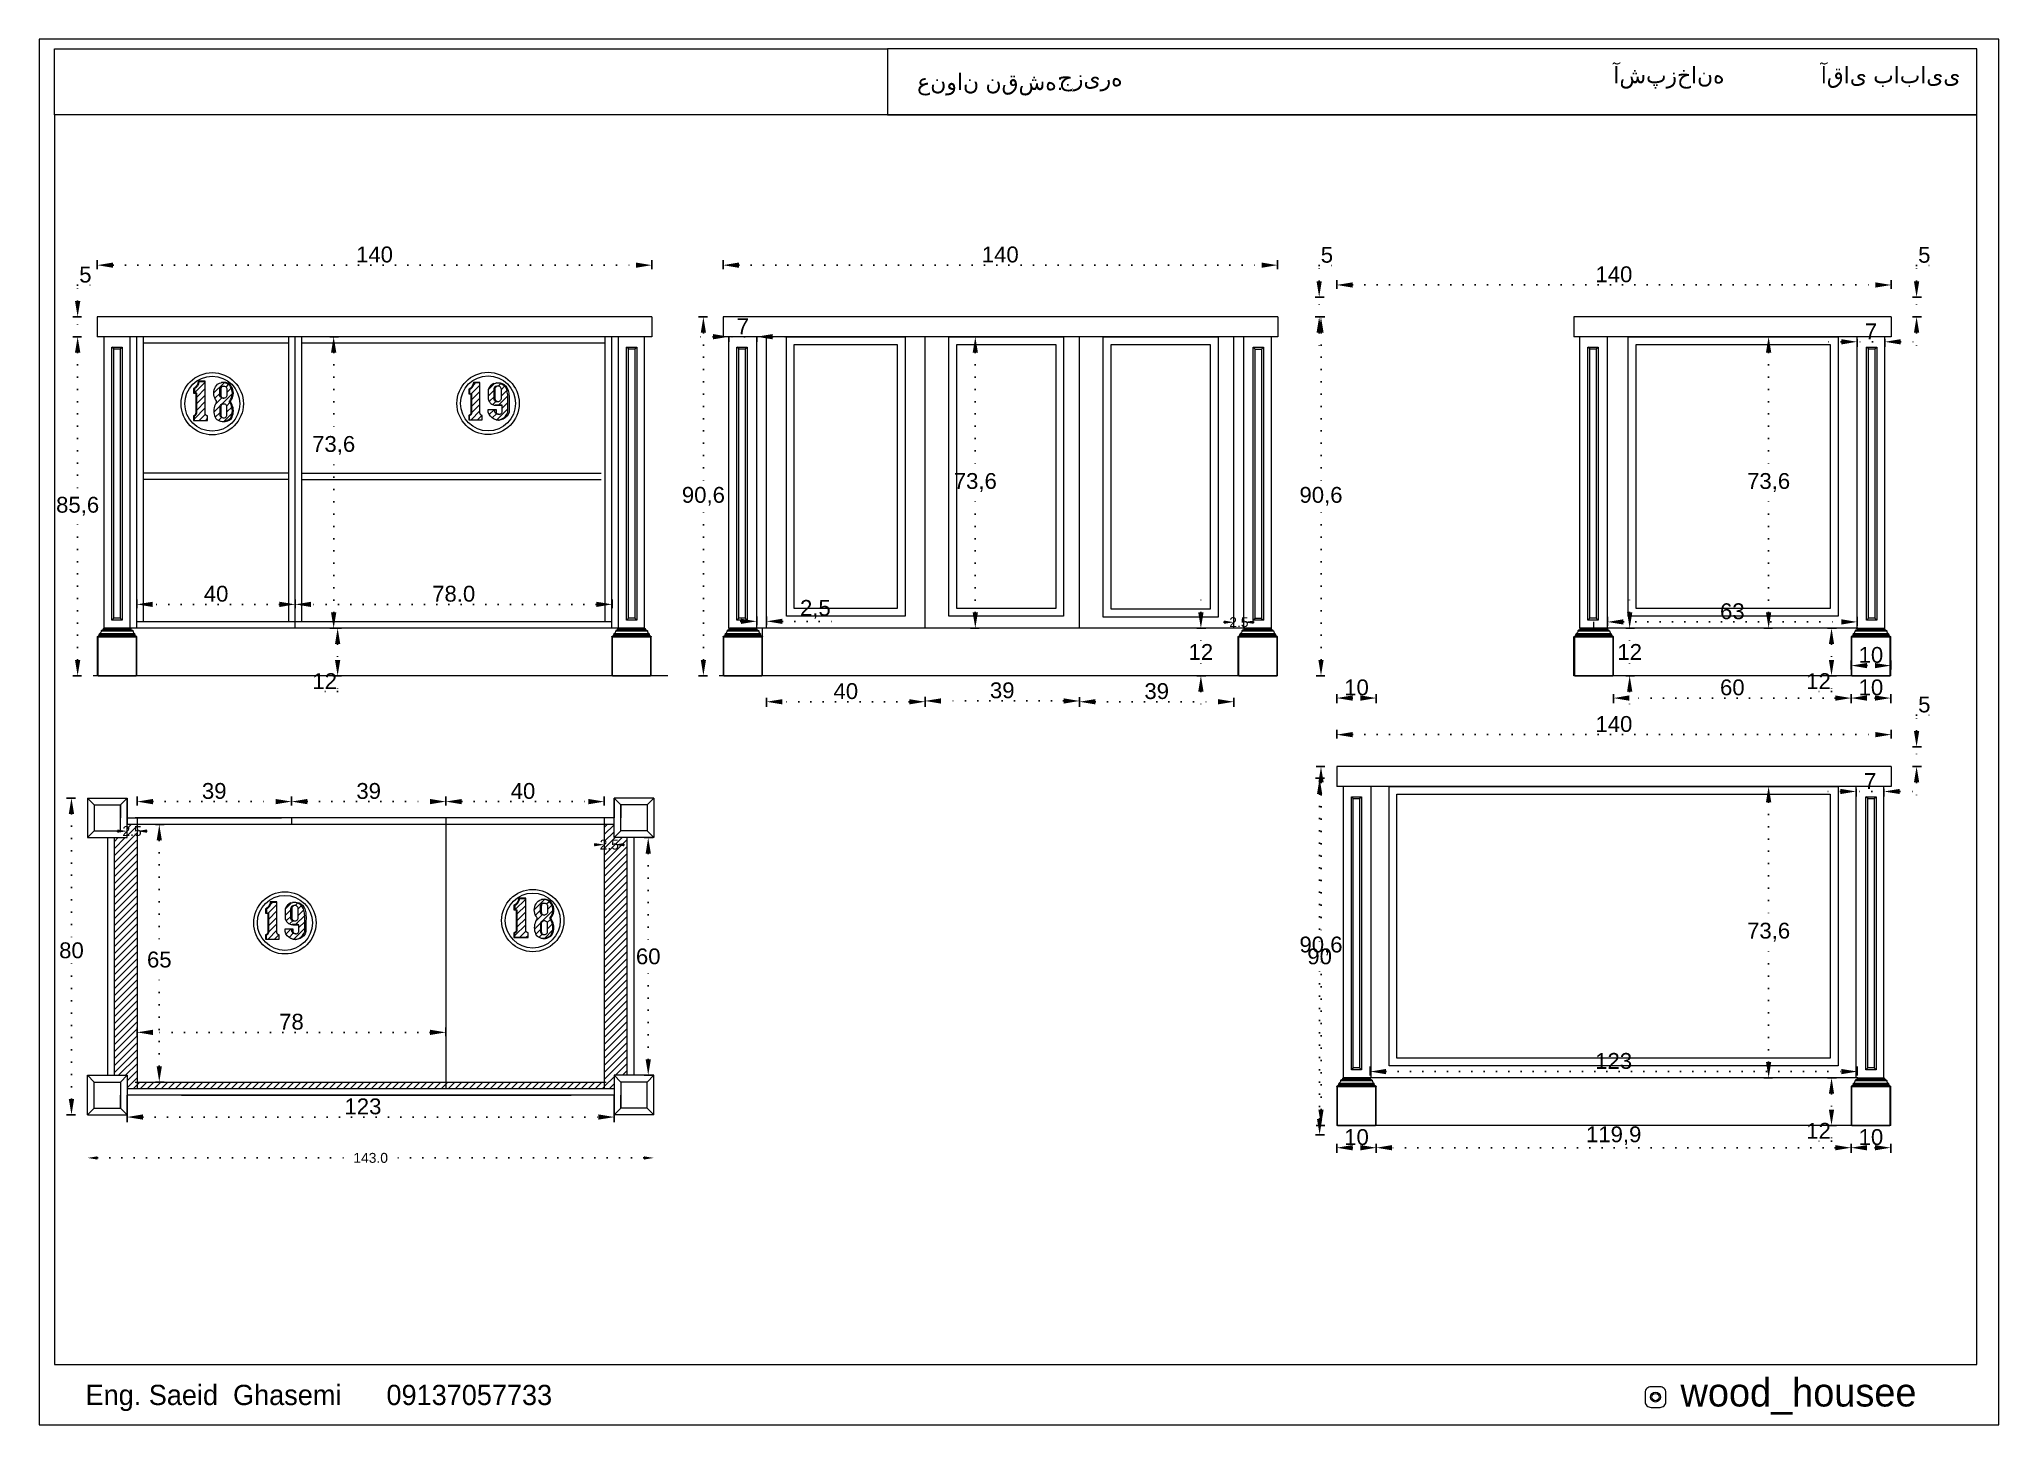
# Model space of a CAD drawing. Header units: inches. Extents: x 352 to 11605, y -941 to 2503.
# Drawn here: x 6836.1 to 7330.9, y 578.7 to 928.6 of the extents above; entities that cross this region are included whole.
import ezdxf

# ---------------------------------------------------------------- set-up
doc = ezdxf.new("R2010")
doc.units = ezdxf.units.IN
doc.header["$MEASUREMENT"] = 0
doc.linetypes.add('ACAD_ISO07W100', pattern=[3, 0, -3])
doc.styles.get("Standard").update_dxf_attribs({"font": 'arial.ttf'})
doc.dimstyles.new('Copy of Standard', dxfattribs={"dimtxt": 2.5, "dimasz": 2.5, "dimexe": 0.18, "dimexo": 0.0625, "dimgap": 0.09, "dimtad": 0, "dimtih": 1, "dimtoh": 1, "dimdec": 1, "dimzin": 0, "dimdsep": 46, "dimtxsty": 'Standard', "dimcen": 0.09, "dimse1": 1, "dimse2": 1, "dimadec": 0, "dimazin": 0, "dimtfac": 1, "dimtdec": 1, "dimtix": 1, "dimtofl": 0, "dimtmove": 0, "dimatfit": 3, "dimfxl": 1, "dimtolj": 1, "dimtzin": 0, "dimarcsym": 0})
doc.dimstyles.new('ISO-25', dxfattribs={"dimtxt": 4, "dimasz": 4, "dimexe": 1.25, "dimexo": 0.625, "dimtad": 1, "dimtih": 1, "dimtoh": 1, "dimdec": 1, "dimtxsty": 'Standard', "dimcen": 2.5, "dimadec": 0, "dimazin": 0, "dimtfac": 1, "dimtdec": 1, "dimtmove": 0, "dimatfit": 3, "dimfxl": 1, "dimfxlon": 1, "dimarcsym": 0})
pattern_1 = [(45, (6248.7142, 1277.2323), (-0.8148213, 0.8148213), [])]
pattern_2 = [(45, (6203.1665, 1276.843), (-0.8148213, 0.8148213), [])]
pattern_3 = [(45, (-162.3892, 0), (-0.88388348, 0.88388348), [])]
pattern_4 = [(45, (6167.7782, 1407.7392), (-0.8148213, 0.8148213), [])]
pattern_5 = [(45, (6254.4514, 1407.9939), (-0.8148213, 0.8148213), [])]

msp = doc.modelspace()

# ---------------------------------------------------------------- texts
at = {"lineweight": 20, "attachment_point": 1}
for s, width, gutter_width, heights, insert, char_height in [('{\\fArial|b0|i0|c178|p34;آشپزخانه}', 36.1245, 188.92, [0], (7233.62, 921.64), 4.1676), ('آقای بابایی', 36.1245, 188.92, [0], (7285.99, 921.64), 4.1676), ('{\\fArial|b0|i0|c178|p34;عنوان نقشه}:', 49.3818, 301.74, [0], (7057.81, 919.95), 4.1938), ('جزیره', 120.1847, 301.74, [0], (7093.56, 920.96), 4.194), ('{\\fPlantagenet Cherokee|b0|i0|c0|p18;^IEng. Saeid  Ghasemi      09137057733}', 225.7776, 25.25, [0], (6827.38, 588.8), 5.1114), ('{\\fPlantagenet Cherokee|b0|i0|c0|p18;wood_housee}', 1.4017, 35.35, [0.221], (7250.56, 590.48), 7.156)]:
    msp.add_mtext_dynamic_manual_height_columns(s, width=width, gutter_width=gutter_width, heights=heights, dxfattribs=dict(at, insert=insert, char_height=char_height))

# ---------------------------------------------------------------- blocks, each defined once
blk = doc.blocks.new('*D170')
at = {"color": 0, "linetype": 'ACAD_ISO07W100', "lineweight": -2, "transparency": 16777216}
for p, q in [((7310.17, 867.45), (7310.17, 871.45)), ((7310.17, 871.45), (7313.45, 871.45)), ((7310.17, 858.45), (7310.17, 863.45)), ((7310.17, 854.45), (7310.17, 850.45))]:
    blk.add_line(p, q, dxfattribs=at)
at = {"color": 0, "lineweight": -2, "transparency": 16777216}
for p, q in [((7309.17, 863.45), (7311.42, 863.45)), ((7309.17, 858.45), (7311.42, 858.45))]:
    blk.add_line(p, q, dxfattribs=at)
at = {"color": 0, "transparency": 16777216}
for points in [[(7309.5, 867.45), (7310.84, 867.45), (7310.17, 863.45)], [(7309.5, 854.45), (7310.84, 854.45), (7310.17, 858.45)]]:
    blk.add_solid(points, dxfattribs=at)
at = {"layer": 'Defpoints', "color": 0, "transparency": 16777216}
for p in [(7303.74, 863.45), (7310.17, 863.45), (7298.74, 858.45)]:
    blk.add_point(p, dxfattribs=at)
at = {"color": 0, "lineweight": 20, "transparency": 16777216, "insert": (7312.12, 874.11), "char_height": 4, "attachment_point": 5}
blk.add_mtext('5', dxfattribs=at)
blk = doc.blocks.new('*D171')
at = {"color": 0, "lineweight": -2, "transparency": 16777216}
for p, q in [((7160.78, 858.45), (7158.53, 858.45)), ((7160.78, 767.85), (7158.53, 767.85))]:
    blk.add_line(p, q, dxfattribs=at)
at = {"color": 0, "linetype": 'ACAD_ISO07W100', "lineweight": -2, "transparency": 16777216}
for p, q in [((7159.78, 854.45), (7159.78, 816.18)), ((7159.78, 771.85), (7159.78, 810.13))]:
    blk.add_line(p, q, dxfattribs=at)
at = {"color": 0, "transparency": 16777216}
for points in [[(7159.12, 854.45), (7160.45, 854.45), (7159.78, 858.45)], [(7159.12, 771.85), (7160.45, 771.85), (7159.78, 767.85)]]:
    blk.add_solid(points, dxfattribs=at)
at = {"layer": 'Defpoints', "color": 0, "transparency": 16777216}
for p in [(7159.78, 858.45), (7165.44, 858.45), (7163.74, 767.85)]:
    blk.add_point(p, dxfattribs=at)
at = {"color": 0, "lineweight": 20, "transparency": 16777216, "insert": (7159.78, 813.15), "char_height": 4, "attachment_point": 5}
blk.add_mtext('90,6', dxfattribs=at)
blk = doc.blocks.new('*D172')
at = {"color": 0, "lineweight": -2, "transparency": 16777216}
for p, q in [((7163.74, 865.52), (7163.74, 867.77)), ((7303.74, 865.52), (7303.74, 867.77))]:
    blk.add_line(p, q, dxfattribs=at)
at = {"color": 0, "linetype": 'ACAD_ISO07W100', "lineweight": -2, "transparency": 16777216}
blk.add_line((7167.74, 866.52), (7299.74, 866.52), dxfattribs=at)
at = {"color": 0, "transparency": 16777216}
for points in [[(7167.74, 867.18), (7167.74, 865.85), (7163.74, 866.52)], [(7299.74, 867.18), (7299.74, 865.85), (7303.74, 866.52)]]:
    blk.add_solid(points, dxfattribs=at)
at = {"layer": 'Defpoints', "color": 0, "transparency": 16777216}
for p in [(7303.74, 866.52), (7163.74, 858.45), (7303.74, 858.45)]:
    blk.add_point(p, dxfattribs=at)
at = {"color": 0, "lineweight": 20, "transparency": 16777216, "insert": (7233.74, 869.19), "char_height": 4, "attachment_point": 5}
blk.add_mtext('140', dxfattribs=at)
blk = doc.blocks.new('*D289')
at = {"color": 0, "lineweight": -2, "transparency": 16777216}
for p, q in [((6845.26, 736.96), (6843.01, 736.96)), ((6845.26, 656.96), (6843.01, 656.96))]:
    blk.add_line(p, q, dxfattribs=at)
at = {"color": 0, "linetype": 'ACAD_ISO07W100', "lineweight": -2, "transparency": 16777216}
for p, q in [((6844.26, 732.96), (6844.26, 701.16)), ((6844.26, 660.96), (6844.26, 695.83))]:
    blk.add_line(p, q, dxfattribs=at)
at = {"color": 0, "transparency": 16777216}
for points in [[(6843.59, 732.96), (6844.92, 732.96), (6844.26, 736.96)], [(6843.59, 660.96), (6844.92, 660.96), (6844.26, 656.96)]]:
    blk.add_solid(points, dxfattribs=at)
at = {"layer": 'Defpoints', "color": 0, "transparency": 16777216}
for p in [(6844.26, 736.96), (6848.31, 736.96), (6848.31, 656.96)]:
    blk.add_point(p, dxfattribs=at)
at = {"color": 0, "lineweight": 20, "transparency": 16777216, "insert": (6844.26, 698.49), "char_height": 4, "attachment_point": 5}
blk.add_mtext('80', dxfattribs=at)
blk = doc.blocks.new('*D290')
at = {"color": 0, "lineweight": -2, "transparency": 16777216}
for p, q in [((6865.44, 730.26), (6867.69, 730.26)), ((6865.44, 665.26), (6867.69, 665.26))]:
    blk.add_line(p, q, dxfattribs=at)
at = {"color": 0, "linetype": 'ACAD_ISO07W100', "lineweight": -2, "transparency": 16777216}
for p, q in [((6866.44, 726.26), (6866.44, 698.83)), ((6866.44, 669.26), (6866.44, 693.49))]:
    blk.add_line(p, q, dxfattribs=at)
at = {"color": 0, "transparency": 16777216}
for points in [[(6865.77, 726.26), (6867.1, 726.26), (6866.44, 730.26)], [(6865.77, 669.26), (6867.1, 669.26), (6866.44, 665.26)]]:
    blk.add_solid(points, dxfattribs=at)
at = {"layer": 'Defpoints', "color": 0, "transparency": 16777216}
for p in [(6859.81, 730.26), (6866.44, 730.26), (6859.81, 665.26)]:
    blk.add_point(p, dxfattribs=at)
at = {"color": 0, "lineweight": 20, "transparency": 16777216, "insert": (6866.44, 696.16), "char_height": 4, "attachment_point": 5}
blk.add_mtext('65', dxfattribs=at)
blk = doc.blocks.new('*D291')
at = {"color": 0, "lineweight": -2, "transparency": 16777216}
for p, q in [((7158.43, 741.96), (7160.68, 741.96)), ((7158.43, 651.96), (7160.68, 651.96))]:
    blk.add_line(p, q, dxfattribs=at)
at = {"color": 0, "linetype": 'ACAD_ISO07W100', "lineweight": -2, "transparency": 16777216}
for p, q in [((7159.43, 737.96), (7159.43, 699.63)), ((7159.43, 655.96), (7159.43, 694.29))]:
    blk.add_line(p, q, dxfattribs=at)
at = {"color": 0, "transparency": 16777216}
for points in [[(7158.76, 737.96), (7160.09, 737.96), (7159.43, 741.96)], [(7158.76, 655.96), (7160.09, 655.96), (7159.43, 651.96)]]:
    blk.add_solid(points, dxfattribs=at)
at = {"layer": 'Defpoints', "color": 0, "transparency": 16777216}
for p in [(7152.8, 741.96), (7159.43, 741.96), (7152.8, 651.96)]:
    blk.add_point(p, dxfattribs=at)
at = {"color": 0, "lineweight": 20, "transparency": 16777216, "insert": (7159.43, 696.96), "char_height": 4, "attachment_point": 5}
blk.add_mtext('90', dxfattribs=at)
blk = doc.blocks.new('*D328')
at = {"color": 0, "lineweight": -2, "transparency": 16777216}
for p, q in [((6860.81, 735.07), (6860.81, 737.32)), ((6899.81, 735.07), (6899.81, 737.32))]:
    blk.add_line(p, q, dxfattribs=at)
at = {"color": 0, "linetype": 'ACAD_ISO07W100', "lineweight": -2, "transparency": 16777216}
blk.add_line((6864.81, 736.07), (6895.81, 736.07), dxfattribs=at)
at = {"color": 0, "transparency": 16777216}
for points in [[(6864.81, 736.73), (6864.81, 735.4), (6860.81, 736.07)], [(6895.81, 736.73), (6895.81, 735.4), (6899.81, 736.07)]]:
    blk.add_solid(points, dxfattribs=at)
at = {"layer": 'Defpoints', "color": 0, "transparency": 16777216}
for p in [(6899.81, 736.07), (6860.81, 730.26), (6899.81, 730.26)]:
    blk.add_point(p, dxfattribs=at)
at = {"color": 0, "lineweight": 20, "transparency": 16777216, "insert": (6880.31, 738.73), "char_height": 4, "attachment_point": 5}
blk.add_mtext('39', dxfattribs=at)
blk = doc.blocks.new('*D329')
at = {"color": 0, "lineweight": -2, "transparency": 16777216}
for p, q in [((6899.81, 735.07), (6899.81, 737.32)), ((6938.81, 735.07), (6938.81, 737.32))]:
    blk.add_line(p, q, dxfattribs=at)
at = {"color": 0, "linetype": 'ACAD_ISO07W100', "lineweight": -2, "transparency": 16777216}
blk.add_line((6903.81, 736.07), (6934.81, 736.07), dxfattribs=at)
at = {"color": 0, "transparency": 16777216}
for points in [[(6903.81, 736.73), (6903.81, 735.4), (6899.81, 736.07)], [(6934.81, 736.73), (6934.81, 735.4), (6938.81, 736.07)]]:
    blk.add_solid(points, dxfattribs=at)
at = {"layer": 'Defpoints', "color": 0, "transparency": 16777216}
for p in [(6938.81, 736.07), (6899.81, 730.26), (6938.81, 730.26)]:
    blk.add_point(p, dxfattribs=at)
at = {"color": 0, "lineweight": 20, "transparency": 16777216, "insert": (6919.31, 738.73), "char_height": 4, "attachment_point": 5}
blk.add_mtext('39', dxfattribs=at)
blk = doc.blocks.new('*D330')
at = {"color": 0, "lineweight": -2, "transparency": 16777216}
for p, q in [((6938.81, 735.07), (6938.81, 737.32)), ((6978.81, 735.07), (6978.81, 737.32))]:
    blk.add_line(p, q, dxfattribs=at)
at = {"color": 0, "linetype": 'ACAD_ISO07W100', "lineweight": -2, "transparency": 16777216}
blk.add_line((6942.81, 736.07), (6974.81, 736.07), dxfattribs=at)
at = {"color": 0, "transparency": 16777216}
for points in [[(6942.81, 736.73), (6942.81, 735.4), (6938.81, 736.07)], [(6974.81, 736.73), (6974.81, 735.4), (6978.81, 736.07)]]:
    blk.add_solid(points, dxfattribs=at)
at = {"layer": 'Defpoints', "color": 0, "transparency": 16777216}
for p in [(6978.81, 736.07), (6938.81, 730.26), (6978.81, 731.96)]:
    blk.add_point(p, dxfattribs=at)
at = {"color": 0, "lineweight": 20, "transparency": 16777216, "insert": (6958.27, 738.73), "char_height": 4, "attachment_point": 5}
blk.add_mtext('40', dxfattribs=at)
blk = doc.blocks.new('*D332')
at = {"color": 0, "lineweight": -2, "transparency": 16777216}
for p, q in [((7287.69, 779.85), (7289.94, 779.85)), ((7287.69, 767.85), (7289.94, 767.85))]:
    blk.add_line(p, q, dxfattribs=at)
at = {"color": 0, "linetype": 'ACAD_ISO07W100', "lineweight": -2, "transparency": 16777216}
for p, q in [((7288.69, 775.85), (7288.69, 771.85)), ((7288.69, 767.85), (7288.69, 763.85)), ((7288.69, 763.85), (7282.75, 763.85))]:
    blk.add_line(p, q, dxfattribs=at)
at = {"color": 0, "transparency": 16777216}
for points in [[(7288.02, 775.85), (7289.35, 775.85), (7288.69, 779.85)], [(7288.02, 771.85), (7289.35, 771.85), (7288.69, 767.85)]]:
    blk.add_solid(points, dxfattribs=at)
at = {"layer": 'Defpoints', "color": 0, "transparency": 16777216}
for p in [(7241.19, 779.85), (7241.19, 767.85), (7288.69, 767.85)]:
    blk.add_point(p, dxfattribs=at)
at = {"color": 0, "lineweight": 20, "transparency": 16777216, "insert": (7285.41, 766.49), "char_height": 4, "attachment_point": 5}
blk.add_mtext('12', dxfattribs=at)
blk = doc.blocks.new('*D335')
at = {"color": 0, "linetype": 'ACAD_ISO07W100', "lineweight": -2, "transparency": 16777216}
for p, q in [((7159.32, 867.45), (7159.32, 871.45)), ((7159.32, 871.45), (7162.59, 871.45)), ((7159.32, 858.45), (7159.32, 863.45)), ((7159.32, 854.45), (7159.32, 850.45))]:
    blk.add_line(p, q, dxfattribs=at)
at = {"color": 0, "lineweight": -2, "transparency": 16777216}
for p, q in [((7158.32, 863.45), (7160.57, 863.45)), ((7158.32, 858.45), (7160.57, 858.45))]:
    blk.add_line(p, q, dxfattribs=at)
at = {"color": 0, "transparency": 16777216}
for points in [[(7158.65, 867.45), (7159.98, 867.45), (7159.32, 863.45)], [(7158.65, 854.45), (7159.98, 854.45), (7159.32, 858.45)]]:
    blk.add_solid(points, dxfattribs=at)
at = {"layer": 'Defpoints', "color": 0, "transparency": 16777216}
for p in [(7152.89, 863.45), (7159.32, 863.45), (7147.89, 858.45)]:
    blk.add_point(p, dxfattribs=at)
at = {"color": 0, "lineweight": 20, "transparency": 16777216, "insert": (7161.27, 874.11), "char_height": 4, "attachment_point": 5}
blk.add_mtext('5', dxfattribs=at)
blk = doc.blocks.new('*D333')
at = {"color": 0, "lineweight": -2, "transparency": 16777216}
for p, q in [((7004.83, 858.45), (7002.58, 858.45)), ((7004.83, 767.85), (7002.58, 767.85))]:
    blk.add_line(p, q, dxfattribs=at)
at = {"color": 0, "linetype": 'ACAD_ISO07W100', "lineweight": -2, "transparency": 16777216}
for p, q in [((7003.83, 854.45), (7003.83, 816.18)), ((7003.83, 771.85), (7003.83, 810.13))]:
    blk.add_line(p, q, dxfattribs=at)
at = {"color": 0, "transparency": 16777216}
for points in [[(7003.16, 854.45), (7004.49, 854.45), (7003.83, 858.45)], [(7003.16, 771.85), (7004.49, 771.85), (7003.83, 767.85)]]:
    blk.add_solid(points, dxfattribs=at)
at = {"layer": 'Defpoints', "color": 0, "transparency": 16777216}
for p in [(7003.83, 858.45), (7009.49, 858.45), (7007.79, 767.85)]:
    blk.add_point(p, dxfattribs=at)
at = {"color": 0, "lineweight": 20, "transparency": 16777216, "insert": (7003.83, 813.15), "char_height": 4, "attachment_point": 5}
blk.add_mtext('90,6', dxfattribs=at)
blk = doc.blocks.new('*D334')
at = {"color": 0, "lineweight": -2, "transparency": 16777216}
for p, q in [((7008.79, 870.52), (7008.79, 872.77)), ((7148.79, 870.52), (7148.79, 872.77))]:
    blk.add_line(p, q, dxfattribs=at)
at = {"color": 0, "linetype": 'ACAD_ISO07W100', "lineweight": -2, "transparency": 16777216}
blk.add_line((7012.79, 871.52), (7144.79, 871.52), dxfattribs=at)
at = {"color": 0, "transparency": 16777216}
for points in [[(7012.79, 872.18), (7012.79, 870.85), (7008.79, 871.52)], [(7144.79, 872.18), (7144.79, 870.85), (7148.79, 871.52)]]:
    blk.add_solid(points, dxfattribs=at)
at = {"layer": 'Defpoints', "color": 0, "transparency": 16777216}
for p in [(7148.79, 871.52), (7148.79, 863.45), (7008.79, 858.45)]:
    blk.add_point(p, dxfattribs=at)
at = {"color": 0, "lineweight": 20, "transparency": 16777216, "insert": (7078.79, 874.19), "char_height": 4, "attachment_point": 5}
blk.add_mtext('140', dxfattribs=at)
blk = doc.blocks.new('*D336')
at = {"color": 0, "linetype": 'ACAD_ISO07W100', "lineweight": -2, "transparency": 16777216}
for p, q in [((7129.45, 783.85), (7129.45, 787.85)), ((7129.45, 779.85), (7129.45, 776.48)), ((7129.45, 767.85), (7129.45, 771.22)), ((7129.45, 763.85), (7129.45, 759.85))]:
    blk.add_line(p, q, dxfattribs=at)
at = {"color": 0, "lineweight": -2, "transparency": 16777216}
for p, q in [((7128.45, 779.85), (7130.7, 779.85)), ((7128.45, 767.85), (7130.7, 767.85))]:
    blk.add_line(p, q, dxfattribs=at)
at = {"color": 0, "transparency": 16777216}
for points in [[(7128.78, 783.85), (7130.12, 783.85), (7129.45, 779.85)], [(7128.78, 763.85), (7130.12, 763.85), (7129.45, 767.85)]]:
    blk.add_solid(points, dxfattribs=at)
at = {"layer": 'Defpoints', "color": 0, "transparency": 16777216}
for p in [(7085.24, 779.85), (7085.24, 767.85), (7129.45, 767.85)]:
    blk.add_point(p, dxfattribs=at)
at = {"color": 0, "lineweight": 20, "transparency": 16777216, "insert": (7129.45, 773.85), "char_height": 4, "attachment_point": 5}
blk.add_mtext('12', dxfattribs=at)
blk = doc.blocks.new('*D337')
at = {"color": 0, "lineweight": -2, "transparency": 16777216}
for p, q in [((7019.79, 762.28), (7019.79, 760.03)), ((7059.79, 762.28), (7059.79, 760.03))]:
    blk.add_line(p, q, dxfattribs=at)
at = {"color": 0, "linetype": 'ACAD_ISO07W100', "lineweight": -2, "transparency": 16777216}
blk.add_line((7055.79, 761.28), (7023.79, 761.28), dxfattribs=at)
at = {"color": 0, "transparency": 16777216}
for points in [[(7023.79, 761.94), (7023.79, 760.61), (7019.79, 761.28)], [(7055.79, 761.94), (7055.79, 760.61), (7059.79, 761.28)]]:
    blk.add_solid(points, dxfattribs=at)
at = {"layer": 'Defpoints', "color": 0, "transparency": 16777216}
for p in [(7019.79, 779.85), (7059.79, 779.85), (7019.79, 761.28)]:
    blk.add_point(p, dxfattribs=at)
at = {"color": 0, "lineweight": 20, "transparency": 16777216, "insert": (7039.79, 763.94), "char_height": 4, "attachment_point": 5}
blk.add_mtext('40', dxfattribs=at)
blk = doc.blocks.new('*D338')
at = {"color": 0, "lineweight": -2, "transparency": 16777216}
for p, q in [((7059.79, 762.48), (7059.79, 760.23)), ((7098.79, 762.47), (7098.79, 760.23))]:
    blk.add_line(p, q, dxfattribs=at)
at = {"color": 0, "linetype": 'ACAD_ISO07W100', "lineweight": -2, "transparency": 16777216}
blk.add_line((7094.79, 761.48), (7063.79, 761.48), dxfattribs=at)
at = {"color": 0, "transparency": 16777216}
for points in [[(7063.79, 762.14), (7063.79, 760.81), (7059.79, 761.48)], [(7094.79, 762.14), (7094.79, 760.81), (7098.79, 761.48)]]:
    blk.add_solid(points, dxfattribs=at)
at = {"layer": 'Defpoints', "color": 0, "transparency": 16777216}
for p in [(7059.79, 779.85), (7098.79, 779.85, 1), (7059.79, 761.48)]:
    blk.add_point(p, dxfattribs=at)
at = {"color": 0, "lineweight": 20, "transparency": 16777216, "insert": (7079.29, 764.14), "char_height": 4, "attachment_point": 5}
blk.add_mtext('39', dxfattribs=at)
blk = doc.blocks.new('*D339')
at = {"color": 0, "lineweight": -2, "transparency": 16777216}
for p, q in [((7098.79, 762.27), (7098.79, 760.03)), ((7137.79, 762.27), (7137.79, 760.03))]:
    blk.add_line(p, q, dxfattribs=at)
at = {"color": 0, "linetype": 'ACAD_ISO07W100', "lineweight": -2, "transparency": 16777216}
blk.add_line((7102.79, 761.28), (7133.79, 761.28), dxfattribs=at)
at = {"color": 0, "transparency": 16777216}
for points in [[(7102.79, 761.94), (7102.79, 760.61), (7098.79, 761.28)], [(7133.79, 761.94), (7133.79, 760.61), (7137.79, 761.28)]]:
    blk.add_solid(points, dxfattribs=at)
at = {"layer": 'Defpoints', "color": 0, "transparency": 16777216}
for p in [(7098.79, 779.85, 1), (7137.79, 779.85, 1), (7137.79, 761.28)]:
    blk.add_point(p, dxfattribs=at)
at = {"color": 0, "lineweight": 20, "transparency": 16777216, "insert": (7118.29, 763.94), "char_height": 4, "attachment_point": 5}
blk.add_mtext('39', dxfattribs=at)
blk = doc.blocks.new('*D340')
at = {"color": 0, "lineweight": -2, "transparency": 16777216}
for p, q in [((6860.81, 676.8), (6860.81, 679.05)), ((6938.81, 676.8), (6938.81, 679.05))]:
    blk.add_line(p, q, dxfattribs=at)
at = {"color": 0, "linetype": 'ACAD_ISO07W100', "lineweight": -2, "transparency": 16777216}
blk.add_line((6934.81, 677.8), (6864.81, 677.8), dxfattribs=at)
at = {"color": 0, "transparency": 16777216}
for points in [[(6864.81, 678.46), (6864.81, 677.13), (6860.81, 677.8)], [(6934.81, 678.46), (6934.81, 677.13), (6938.81, 677.8)]]:
    blk.add_solid(points, dxfattribs=at)
at = {"layer": 'Defpoints', "color": 0, "transparency": 16777216}
for p in [(6860.81, 677.8), (6860.81, 663.66), (6938.81, 663.66)]:
    blk.add_point(p, dxfattribs=at)
at = {"color": 0, "lineweight": 20, "transparency": 16777216, "insert": (6899.81, 680.46), "char_height": 4, "attachment_point": 5}
blk.add_mtext('78', dxfattribs=at)
blk = doc.blocks.new('*D341')
at = {"color": 0, "lineweight": -2, "transparency": 16777216}
for p, q in [((6858.31, 657.41), (6858.31, 655.16)), ((6981.31, 657.41), (6981.31, 655.16))]:
    blk.add_line(p, q, dxfattribs=at)
at = {"color": 0, "linetype": 'ACAD_ISO07W100', "lineweight": -2, "transparency": 16777216}
blk.add_line((6862.31, 656.41), (6977.31, 656.41), dxfattribs=at)
at = {"color": 0, "transparency": 16777216}
for points in [[(6862.31, 657.08), (6862.31, 655.75), (6858.31, 656.41)], [(6977.31, 657.08), (6977.31, 655.75), (6981.31, 656.41)]]:
    blk.add_solid(points, dxfattribs=at)
at = {"layer": 'Defpoints', "color": 0, "transparency": 16777216}
for p in [(6858.31, 661.96), (6981.31, 661.96), (6981.31, 656.41)]:
    blk.add_point(p, dxfattribs=at)
at = {"color": 0, "lineweight": 20, "transparency": 16777216, "insert": (6917.86, 659.08), "char_height": 4, "attachment_point": 5}
blk.add_mtext('123', dxfattribs=at)
blk = doc.blocks.new('*D342')
at = {"color": 0, "lineweight": -2, "transparency": 16777216}
for p, q in [((6846.82, 853.45), (6844.57, 853.45)), ((6846.82, 767.85), (6844.57, 767.85))]:
    blk.add_line(p, q, dxfattribs=at)
at = {"color": 0, "linetype": 'ACAD_ISO07W100', "lineweight": -2, "transparency": 16777216}
for p, q in [((6845.82, 849.45), (6845.82, 813.68)), ((6845.82, 771.85), (6845.82, 807.63))]:
    blk.add_line(p, q, dxfattribs=at)
at = {"color": 0, "transparency": 16777216}
for points in [[(6845.15, 849.45), (6846.49, 849.45), (6845.82, 853.45)], [(6845.15, 771.85), (6846.49, 771.85), (6845.82, 767.85)]]:
    blk.add_solid(points, dxfattribs=at)
at = {"layer": 'Defpoints', "color": 0, "transparency": 16777216}
for p in [(6845.82, 853.45), (6850.78, 853.45), (6849.78, 767.85)]:
    blk.add_point(p, dxfattribs=at)
at = {"color": 0, "lineweight": 20, "transparency": 16777216, "insert": (6845.82, 810.65), "char_height": 4, "attachment_point": 5}
blk.add_mtext('85,6', dxfattribs=at)
blk = doc.blocks.new('*D343')
at = {"color": 0, "lineweight": -2, "transparency": 16777216}
for p, q in [((6850.78, 870.52), (6850.78, 872.77)), ((6990.78, 870.52), (6990.78, 872.77))]:
    blk.add_line(p, q, dxfattribs=at)
at = {"color": 0, "linetype": 'ACAD_ISO07W100', "lineweight": -2, "transparency": 16777216}
blk.add_line((6854.78, 871.52), (6986.78, 871.52), dxfattribs=at)
at = {"color": 0, "transparency": 16777216}
for points in [[(6854.78, 872.18), (6854.78, 870.85), (6850.78, 871.52)], [(6986.78, 872.18), (6986.78, 870.85), (6990.78, 871.52)]]:
    blk.add_solid(points, dxfattribs=at)
at = {"layer": 'Defpoints', "color": 0, "transparency": 16777216}
for p in [(6990.78, 871.52), (6850.78, 863.45), (6990.78, 863.45)]:
    blk.add_point(p, dxfattribs=at)
at = {"color": 0, "lineweight": 20, "transparency": 16777216, "insert": (6920.78, 874.19), "char_height": 4, "attachment_point": 5}
blk.add_mtext('140', dxfattribs=at)
blk = doc.blocks.new('*D344')
at = {"color": 0, "lineweight": -2, "transparency": 16777216}
for p, q in [((6912.47, 779.85), (6910.22, 779.85)), ((6912.47, 767.85), (6910.22, 767.85))]:
    blk.add_line(p, q, dxfattribs=at)
at = {"color": 0, "linetype": 'ACAD_ISO07W100', "lineweight": -2, "transparency": 16777216}
for p, q in [((6911.47, 775.85), (6911.47, 771.85)), ((6911.47, 767.85), (6911.47, 763.85)), ((6911.47, 763.85), (6905.53, 763.85))]:
    blk.add_line(p, q, dxfattribs=at)
at = {"color": 0, "transparency": 16777216}
for points in [[(6910.8, 775.85), (6912.14, 775.85), (6911.47, 779.85)], [(6910.8, 771.85), (6912.14, 771.85), (6911.47, 767.85)]]:
    blk.add_solid(points, dxfattribs=at)
at = {"layer": 'Defpoints', "color": 0, "transparency": 16777216}
for p in [(6927.23, 779.85), (6911.47, 767.85), (6927.23, 767.85)]:
    blk.add_point(p, dxfattribs=at)
at = {"color": 0, "lineweight": 20, "transparency": 16777216, "insert": (6908.19, 766.49), "char_height": 4, "attachment_point": 5}
blk.add_mtext('12', dxfattribs=at)
blk = doc.blocks.new('*D345')
at = {"color": 0, "lineweight": -2, "transparency": 16777216}
for p, q in [((6909.47, 853.45), (6911.72, 853.45)), ((6909.47, 779.85), (6911.72, 779.85))]:
    blk.add_line(p, q, dxfattribs=at)
at = {"color": 0, "linetype": 'ACAD_ISO07W100', "lineweight": -2, "transparency": 16777216}
for p, q in [((6910.47, 849.45), (6910.47, 829.02)), ((6910.47, 783.85), (6910.47, 822.97))]:
    blk.add_line(p, q, dxfattribs=at)
at = {"color": 0, "transparency": 16777216}
for points in [[(6909.8, 849.45), (6911.14, 849.45), (6910.47, 853.45)], [(6909.8, 783.85), (6911.14, 783.85), (6910.47, 779.85)]]:
    blk.add_solid(points, dxfattribs=at)
at = {"layer": 'Defpoints', "color": 0, "transparency": 16777216}
for p in [(6902.41, 853.45), (6910.47, 853.45), (6901.78, 779.85)]:
    blk.add_point(p, dxfattribs=at)
at = {"color": 0, "lineweight": 20, "transparency": 16777216, "insert": (6910.47, 826), "char_height": 4, "attachment_point": 5}
blk.add_mtext('73,6', dxfattribs=at)
blk = doc.blocks.new('*D346')
at = {"color": 0, "lineweight": -2, "transparency": 16777216}
for p, q in [((6900.78, 784.87), (6900.78, 787.12)), ((6980.78, 784.87), (6980.78, 787.12))]:
    blk.add_line(p, q, dxfattribs=at)
at = {"color": 0, "linetype": 'ACAD_ISO07W100', "lineweight": -2, "transparency": 16777216}
blk.add_line((6976.78, 785.87), (6904.78, 785.87), dxfattribs=at)
at = {"color": 0, "transparency": 16777216}
for points in [[(6904.78, 786.53), (6904.78, 785.2), (6900.78, 785.87)], [(6976.78, 786.53), (6976.78, 785.2), (6980.78, 785.87)]]:
    blk.add_solid(points, dxfattribs=at)
at = {"layer": 'Defpoints', "color": 0, "transparency": 16777216}
for p in [(6900.78, 785.87), (6900.78, 779.85), (6980.78, 779.85)]:
    blk.add_point(p, dxfattribs=at)
at = {"color": 0, "lineweight": 20, "transparency": 16777216, "insert": (6940.78, 788.53), "char_height": 4, "attachment_point": 5}
blk.add_mtext('78.0', dxfattribs=at)
blk = doc.blocks.new('*D347')
at = {"color": 0, "lineweight": -2, "transparency": 16777216}
for p, q in [((6860.78, 784.87), (6860.78, 787.12)), ((6900.78, 784.87), (6900.78, 787.12))]:
    blk.add_line(p, q, dxfattribs=at)
at = {"color": 0, "linetype": 'ACAD_ISO07W100', "lineweight": -2, "transparency": 16777216}
blk.add_line((6896.78, 785.87), (6864.78, 785.87), dxfattribs=at)
at = {"color": 0, "transparency": 16777216}
for points in [[(6864.78, 786.53), (6864.78, 785.2), (6860.78, 785.87)], [(6896.78, 786.53), (6896.78, 785.2), (6900.78, 785.87)]]:
    blk.add_solid(points, dxfattribs=at)
at = {"layer": 'Defpoints', "color": 0, "transparency": 16777216}
for p in [(6860.78, 785.87), (6860.78, 779.85), (6900.78, 779.85)]:
    blk.add_point(p, dxfattribs=at)
at = {"color": 0, "lineweight": 20, "transparency": 16777216, "insert": (6880.78, 788.53), "char_height": 4, "attachment_point": 5}
blk.add_mtext('40', dxfattribs=at)
blk = doc.blocks.new('*D366')
at = {"color": 0, "lineweight": -2, "transparency": 16777216}
for p, q in [((7073.49, 853.45), (7071.24, 853.45)), ((7073.49, 779.85), (7071.24, 779.85))]:
    blk.add_line(p, q, dxfattribs=at)
at = {"color": 0, "linetype": 'ACAD_ISO07W100', "lineweight": -2, "transparency": 16777216}
for p, q in [((7072.49, 849.45), (7072.49, 819.68)), ((7072.49, 783.85), (7072.49, 813.63))]:
    blk.add_line(p, q, dxfattribs=at)
at = {"color": 0, "transparency": 16777216}
for points in [[(7071.82, 849.45), (7073.15, 849.45), (7072.49, 853.45)], [(7071.82, 783.85), (7073.15, 783.85), (7072.49, 779.85)]]:
    blk.add_solid(points, dxfattribs=at)
at = {"layer": 'Defpoints', "color": 0, "transparency": 16777216}
for p in [(7099.79, 853.45), (7072.49, 779.85), (7099.79, 779.85)]:
    blk.add_point(p, dxfattribs=at)
at = {"color": 0, "lineweight": 20, "transparency": 16777216, "insert": (7072.49, 816.65), "char_height": 4, "attachment_point": 5}
blk.add_mtext('73,6', dxfattribs=at)
blk = doc.blocks.new('*D367')
at = {"color": 0, "lineweight": -2, "transparency": 16777216}
for p, q in [((7163.74, 763.21), (7163.74, 760.96)), ((7173.74, 763.21), (7173.74, 760.96))]:
    blk.add_line(p, q, dxfattribs=at)
at = {"color": 0, "linetype": 'ACAD_ISO07W100', "lineweight": -2, "transparency": 16777216}
blk.add_line((7167.74, 762.21), (7169.74, 762.21), dxfattribs=at)
at = {"color": 0, "transparency": 16777216}
for points in [[(7167.74, 762.88), (7167.74, 761.54), (7163.74, 762.21)], [(7169.74, 762.88), (7169.74, 761.54), (7173.74, 762.21)]]:
    blk.add_solid(points, dxfattribs=at)
at = {"layer": 'Defpoints', "color": 0, "transparency": 16777216}
for p in [(7163.74, 767.85), (7173.74, 767.85), (7173.74, 762.21)]:
    blk.add_point(p, dxfattribs=at)
at = {"color": 0, "lineweight": 20, "transparency": 16777216, "insert": (7168.74, 764.88), "char_height": 4, "attachment_point": 5}
blk.add_mtext('10', dxfattribs=at)
blk = doc.blocks.new('*D368')
at = {"color": 0, "lineweight": -2, "transparency": 16777216}
for p, q in [((7233.64, 763.21), (7233.64, 760.96)), ((7293.64, 763.21), (7293.64, 760.96))]:
    blk.add_line(p, q, dxfattribs=at)
at = {"color": 0, "linetype": 'ACAD_ISO07W100', "lineweight": -2, "transparency": 16777216}
blk.add_line((7289.64, 762.21), (7237.64, 762.21), dxfattribs=at)
at = {"color": 0, "transparency": 16777216}
for points in [[(7237.64, 762.88), (7237.64, 761.54), (7233.64, 762.21)], [(7289.64, 762.88), (7289.64, 761.54), (7293.64, 762.21)]]:
    blk.add_solid(points, dxfattribs=at)
at = {"layer": 'Defpoints', "color": 0, "transparency": 16777216}
for p in [(7233.64, 767.85), (7293.64, 767.85), (7233.64, 762.21)]:
    blk.add_point(p, dxfattribs=at)
at = {"color": 0, "lineweight": 20, "transparency": 16777216, "insert": (7263.64, 764.88), "char_height": 4, "attachment_point": 5}
blk.add_mtext('60', dxfattribs=at)
blk = doc.blocks.new('*D369')
at = {"color": 0, "lineweight": -2, "transparency": 16777216}
for p, q in [((7293.64, 763.21), (7293.64, 760.96)), ((7303.64, 763.21), (7303.64, 760.96))]:
    blk.add_line(p, q, dxfattribs=at)
at = {"color": 0, "linetype": 'ACAD_ISO07W100', "lineweight": -2, "transparency": 16777216}
blk.add_line((7299.64, 762.21), (7297.64, 762.21), dxfattribs=at)
at = {"color": 0, "transparency": 16777216}
for points in [[(7297.64, 762.88), (7297.64, 761.54), (7293.64, 762.21)], [(7299.64, 762.88), (7299.64, 761.54), (7303.64, 762.21)]]:
    blk.add_solid(points, dxfattribs=at)
at = {"layer": 'Defpoints', "color": 0, "transparency": 16777216}
for p in [(7293.64, 767.85), (7303.64, 767.85), (7293.64, 762.21)]:
    blk.add_point(p, dxfattribs=at)
at = {"color": 0, "lineweight": 20, "transparency": 16777216, "insert": (7298.64, 764.88), "char_height": 4, "attachment_point": 5}
blk.add_mtext('10', dxfattribs=at)
blk = doc.blocks.new('*D452')
at = {"color": 0, "lineweight": -2, "transparency": 16777216}
for p, q in [((7273.81, 853.45), (7271.56, 853.45)), ((7273.81, 779.85), (7271.56, 779.85))]:
    blk.add_line(p, q, dxfattribs=at)
at = {"color": 0, "linetype": 'ACAD_ISO07W100', "lineweight": -2, "transparency": 16777216}
for p, q in [((7272.81, 849.45), (7272.81, 819.68)), ((7272.81, 783.85), (7272.81, 813.63))]:
    blk.add_line(p, q, dxfattribs=at)
at = {"color": 0, "transparency": 16777216}
for points in [[(7272.14, 849.45), (7273.47, 849.45), (7272.81, 853.45)], [(7272.14, 783.85), (7273.47, 783.85), (7272.81, 779.85)]]:
    blk.add_solid(points, dxfattribs=at)
at = {"layer": 'Defpoints', "color": 0, "transparency": 16777216}
for p in [(7272.81, 853.45), (7295.34, 853.45), (7293.64, 779.85)]:
    blk.add_point(p, dxfattribs=at)
at = {"color": 0, "lineweight": 20, "transparency": 16777216, "insert": (7272.81, 816.65), "char_height": 4, "attachment_point": 5}
blk.add_mtext('73,6', dxfattribs=at)
blk = doc.blocks.new('*D466')
at = {"color": 0, "lineweight": -2, "transparency": 16777216}
for p, q in [((7232.14, 780.48), (7232.14, 782.69)), ((7295.14, 780.48), (7295.14, 782.69))]:
    blk.add_line(p, q, dxfattribs=at)
at = {"color": 0, "linetype": 'ACAD_ISO07W100', "lineweight": -2, "transparency": 16777216}
blk.add_line((7236.14, 781.44), (7291.14, 781.44), dxfattribs=at)
at = {"color": 0, "transparency": 16777216}
for points in [[(7236.14, 782.11), (7236.14, 780.77), (7232.14, 781.44)], [(7291.14, 782.11), (7291.14, 780.77), (7295.14, 781.44)]]:
    blk.add_solid(points, dxfattribs=at)
at = {"layer": 'Defpoints', "color": 0, "transparency": 16777216}
for p in [(7232.14, 779.85), (7295.14, 781.44), (7295.14, 779.85)]:
    blk.add_point(p, dxfattribs=at)
at = {"color": 0, "lineweight": 20, "transparency": 16777216, "insert": (7263.64, 784.11), "char_height": 4, "attachment_point": 5}
blk.add_mtext('63', dxfattribs=at)
blk = doc.blocks.new('*D467')
at = {"color": 0, "lineweight": -2, "transparency": 16777216}
for p, q in [((6988.9, 726.96), (6991.15, 726.96)), ((6988.9, 666.96), (6991.15, 666.96))]:
    blk.add_line(p, q, dxfattribs=at)
at = {"color": 0, "linetype": 'ACAD_ISO07W100', "lineweight": -2, "transparency": 16777216}
for p, q in [((6989.9, 722.96), (6989.9, 699.63)), ((6989.9, 670.96), (6989.9, 694.29))]:
    blk.add_line(p, q, dxfattribs=at)
at = {"color": 0, "transparency": 16777216}
for points in [[(6989.24, 722.96), (6990.57, 722.96), (6989.9, 726.96)], [(6989.24, 670.96), (6990.57, 670.96), (6989.9, 666.96)]]:
    blk.add_solid(points, dxfattribs=at)
at = {"layer": 'Defpoints', "color": 0, "transparency": 16777216}
for p in [(6984.61, 726.96), (6984.61, 666.96), (6989.9, 666.96)]:
    blk.add_point(p, dxfattribs=at)
at = {"color": 0, "lineweight": 20, "transparency": 16777216, "insert": (6989.9, 696.96), "char_height": 4, "attachment_point": 5}
blk.add_mtext('60', dxfattribs=at)
blk = doc.blocks.new('*D470')
at = {"color": 0, "linetype": 'ACAD_ISO07W100', "lineweight": -2, "transparency": 16777216}
for p, q in [((7291.14, 852.17), (7287.14, 852.17)), ((7302.14, 852.17), (7295.14, 852.17)), ((7306.14, 852.17), (7310.14, 852.17))]:
    blk.add_line(p, q, dxfattribs=at)
at = {"color": 0, "lineweight": -2, "transparency": 16777216}
for p, q in [((7295.14, 852.83), (7295.14, 850.92)), ((7302.14, 852.83), (7302.14, 850.92))]:
    blk.add_line(p, q, dxfattribs=at)
at = {"color": 0, "transparency": 16777216}
for points in [[(7291.14, 852.83), (7291.14, 851.5), (7295.14, 852.17)], [(7306.14, 852.83), (7306.14, 851.5), (7302.14, 852.17)]]:
    blk.add_solid(points, dxfattribs=at)
at = {"layer": 'Defpoints', "color": 0, "transparency": 16777216}
for p in [(7295.14, 853.45), (7295.14, 852.17), (7302.14, 853.45)]:
    blk.add_point(p, dxfattribs=at)
at = {"color": 0, "lineweight": 20, "transparency": 16777216, "insert": (7298.64, 854.79), "char_height": 4, "attachment_point": 5}
blk.add_mtext('7', dxfattribs=at)
blk = doc.blocks.new('*D471')
at = {"color": 0, "linetype": 'ACAD_ISO07W100', "lineweight": -2, "transparency": 16777216}
for p, q in [((7006.29, 853.45), (7002.29, 853.45)), ((7017.29, 853.45), (7010.29, 853.45)), ((7021.29, 853.45), (7025.29, 853.45))]:
    blk.add_line(p, q, dxfattribs=at)
at = {"color": 0, "lineweight": -2, "transparency": 16777216}
for p, q in [((7010.29, 853.45), (7010.29, 852.2)), ((7017.29, 853.45), (7017.29, 852.2))]:
    blk.add_line(p, q, dxfattribs=at)
at = {"color": 0, "transparency": 16777216}
for points in [[(7006.29, 854.12), (7006.29, 852.79), (7010.29, 853.45)], [(7021.29, 854.12), (7021.29, 852.79), (7017.29, 853.45)]]:
    blk.add_solid(points, dxfattribs=at)
at = {"layer": 'Defpoints', "color": 0, "transparency": 16777216}
for p in [(7010.29, 853.45), (7010.29, 853.45), (7017.29, 853.45)]:
    blk.add_point(p, dxfattribs=at)
at = {"color": 0, "lineweight": 20, "transparency": 16777216, "insert": (7013.79, 856.08), "char_height": 4, "attachment_point": 5}
blk.add_mtext('7', dxfattribs=at)
blk = doc.blocks.new('*D472')
at = {"color": 0, "linetype": 'ACAD_ISO07W100', "lineweight": -2, "transparency": 16777216}
for p, q in [((7310.17, 753.91), (7310.17, 757.91)), ((7310.17, 757.91), (7313.45, 757.91)), ((7310.17, 744.91), (7310.17, 749.91)), ((7310.17, 740.91), (7310.17, 736.91))]:
    blk.add_line(p, q, dxfattribs=at)
at = {"color": 0, "lineweight": -2, "transparency": 16777216}
for p, q in [((7309.17, 749.91), (7311.42, 749.91)), ((7309.17, 744.91), (7311.42, 744.91))]:
    blk.add_line(p, q, dxfattribs=at)
at = {"color": 0, "transparency": 16777216}
for points in [[(7309.5, 753.91), (7310.84, 753.91), (7310.17, 749.91)], [(7309.5, 740.91), (7310.84, 740.91), (7310.17, 744.91)]]:
    blk.add_solid(points, dxfattribs=at)
at = {"layer": 'Defpoints', "color": 0, "transparency": 16777216}
for p in [(7303.74, 749.91), (7310.17, 749.91), (7298.74, 744.91)]:
    blk.add_point(p, dxfattribs=at)
at = {"color": 0, "lineweight": 20, "transparency": 16777216, "insert": (7312.12, 760.57), "char_height": 4, "attachment_point": 5}
blk.add_mtext('5', dxfattribs=at)
blk = doc.blocks.new('*D473')
at = {"color": 0, "lineweight": -2, "transparency": 16777216}
for p, q in [((7160.78, 744.91), (7158.53, 744.91)), ((7160.78, 654.31), (7158.53, 654.31))]:
    blk.add_line(p, q, dxfattribs=at)
at = {"color": 0, "linetype": 'ACAD_ISO07W100', "lineweight": -2, "transparency": 16777216}
for p, q in [((7159.78, 740.91), (7159.78, 702.64)), ((7159.78, 658.31), (7159.78, 696.58))]:
    blk.add_line(p, q, dxfattribs=at)
at = {"color": 0, "transparency": 16777216}
for points in [[(7159.12, 740.91), (7160.45, 740.91), (7159.78, 744.91)], [(7159.12, 658.31), (7160.45, 658.31), (7159.78, 654.31)]]:
    blk.add_solid(points, dxfattribs=at)
at = {"layer": 'Defpoints', "color": 0, "transparency": 16777216}
for p in [(7159.78, 744.91), (7165.44, 744.91), (7163.74, 654.31)]:
    blk.add_point(p, dxfattribs=at)
at = {"color": 0, "lineweight": 20, "transparency": 16777216, "insert": (7159.78, 699.61), "char_height": 4, "attachment_point": 5}
blk.add_mtext('90,6', dxfattribs=at)
blk = doc.blocks.new('*D478')
at = {"color": 0, "lineweight": -2, "transparency": 16777216}
for p, q in [((7163.74, 751.97), (7163.74, 754.22)), ((7303.74, 751.97), (7303.74, 754.22))]:
    blk.add_line(p, q, dxfattribs=at)
at = {"color": 0, "linetype": 'ACAD_ISO07W100', "lineweight": -2, "transparency": 16777216}
blk.add_line((7167.74, 752.97), (7299.74, 752.97), dxfattribs=at)
at = {"color": 0, "transparency": 16777216}
for points in [[(7167.74, 753.64), (7167.74, 752.31), (7163.74, 752.97)], [(7299.74, 753.64), (7299.74, 752.31), (7303.74, 752.97)]]:
    blk.add_solid(points, dxfattribs=at)
at = {"layer": 'Defpoints', "color": 0, "transparency": 16777216}
for p in [(7303.74, 752.97), (7163.74, 744.91), (7303.74, 744.91)]:
    blk.add_point(p, dxfattribs=at)
at = {"color": 0, "lineweight": 20, "transparency": 16777216, "insert": (7233.74, 755.64), "char_height": 4, "attachment_point": 5}
blk.add_mtext('140', dxfattribs=at)
blk = doc.blocks.new('*D474')
at = {"color": 0, "lineweight": -2, "transparency": 16777216}
for p, q in [((7287.69, 666.31), (7289.94, 666.31)), ((7287.69, 654.31), (7289.94, 654.31))]:
    blk.add_line(p, q, dxfattribs=at)
at = {"color": 0, "linetype": 'ACAD_ISO07W100', "lineweight": -2, "transparency": 16777216}
for p, q in [((7288.69, 662.31), (7288.69, 658.31)), ((7288.69, 654.31), (7288.69, 650.31)), ((7288.69, 650.31), (7282.75, 650.31))]:
    blk.add_line(p, q, dxfattribs=at)
at = {"color": 0, "transparency": 16777216}
for points in [[(7288.02, 662.31), (7289.35, 662.31), (7288.69, 666.31)], [(7288.02, 658.31), (7289.35, 658.31), (7288.69, 654.31)]]:
    blk.add_solid(points, dxfattribs=at)
at = {"layer": 'Defpoints', "color": 0, "transparency": 16777216}
for p in [(7241.19, 666.31), (7241.19, 654.31), (7288.69, 654.31)]:
    blk.add_point(p, dxfattribs=at)
at = {"color": 0, "lineweight": 20, "transparency": 16777216, "insert": (7285.41, 652.94), "char_height": 4, "attachment_point": 5}
blk.add_mtext('12', dxfattribs=at)
blk = doc.blocks.new('*D475')
at = {"color": 0, "lineweight": -2, "transparency": 16777216}
for p, q in [((7163.74, 649.67), (7163.74, 647.42)), ((7173.74, 649.67), (7173.74, 647.42))]:
    blk.add_line(p, q, dxfattribs=at)
at = {"color": 0, "linetype": 'ACAD_ISO07W100', "lineweight": -2, "transparency": 16777216}
blk.add_line((7167.74, 648.67), (7169.74, 648.67), dxfattribs=at)
at = {"color": 0, "transparency": 16777216}
for points in [[(7167.74, 649.33), (7167.74, 648), (7163.74, 648.67)], [(7169.74, 649.33), (7169.74, 648), (7173.74, 648.67)]]:
    blk.add_solid(points, dxfattribs=at)
at = {"layer": 'Defpoints', "color": 0, "transparency": 16777216}
for p in [(7163.74, 654.31), (7173.74, 654.31), (7173.74, 648.67)]:
    blk.add_point(p, dxfattribs=at)
at = {"color": 0, "lineweight": 20, "transparency": 16777216, "insert": (7168.74, 651.33), "char_height": 4, "attachment_point": 5}
blk.add_mtext('10', dxfattribs=at)
blk = doc.blocks.new('*D479')
at = {"color": 0, "lineweight": -2, "transparency": 16777216}
for p, q in [((7173.74, 649.67), (7173.74, 647.42)), ((7293.64, 649.67), (7293.64, 647.42))]:
    blk.add_line(p, q, dxfattribs=at)
at = {"color": 0, "linetype": 'ACAD_ISO07W100', "lineweight": -2, "transparency": 16777216}
blk.add_line((7289.64, 648.67), (7177.74, 648.67), dxfattribs=at)
at = {"color": 0, "transparency": 16777216}
for points in [[(7177.74, 649.33), (7177.74, 648), (7173.74, 648.67)], [(7289.64, 649.33), (7289.64, 648), (7293.64, 648.67)]]:
    blk.add_solid(points, dxfattribs=at)
at = {"layer": 'Defpoints', "color": 0, "transparency": 16777216}
for p in [(7173.74, 654.31), (7293.64, 654.31), (7173.74, 648.67)]:
    blk.add_point(p, dxfattribs=at)
at = {"color": 0, "lineweight": 20, "transparency": 16777216, "insert": (7233.69, 651.69), "char_height": 4, "attachment_point": 5}
blk.add_mtext('119,9', dxfattribs=at)
blk = doc.blocks.new('*D480')
at = {"color": 0, "lineweight": -2, "transparency": 16777216}
for p, q in [((7293.64, 649.67), (7293.64, 647.42)), ((7303.64, 649.67), (7303.64, 647.42))]:
    blk.add_line(p, q, dxfattribs=at)
at = {"color": 0, "linetype": 'ACAD_ISO07W100', "lineweight": -2, "transparency": 16777216}
blk.add_line((7299.64, 648.67), (7297.64, 648.67), dxfattribs=at)
at = {"color": 0, "transparency": 16777216}
for points in [[(7297.64, 649.33), (7297.64, 648), (7293.64, 648.67)], [(7299.64, 649.33), (7299.64, 648), (7303.64, 648.67)]]:
    blk.add_solid(points, dxfattribs=at)
at = {"layer": 'Defpoints', "color": 0, "transparency": 16777216}
for p in [(7293.64, 654.31), (7303.64, 654.31), (7293.64, 648.67)]:
    blk.add_point(p, dxfattribs=at)
at = {"color": 0, "lineweight": 20, "transparency": 16777216, "insert": (7298.64, 651.33), "char_height": 4, "attachment_point": 5}
blk.add_mtext('10', dxfattribs=at)
blk = doc.blocks.new('*D476')
at = {"color": 0, "lineweight": -2, "transparency": 16777216}
for p, q in [((7273.81, 739.91), (7271.56, 739.91)), ((7273.81, 666.31), (7271.56, 666.31))]:
    blk.add_line(p, q, dxfattribs=at)
at = {"color": 0, "linetype": 'ACAD_ISO07W100', "lineweight": -2, "transparency": 16777216}
for p, q in [((7272.81, 735.91), (7272.81, 706.14)), ((7272.81, 670.31), (7272.81, 700.08))]:
    blk.add_line(p, q, dxfattribs=at)
at = {"color": 0, "transparency": 16777216}
for points in [[(7272.14, 735.91), (7273.47, 735.91), (7272.81, 739.91)], [(7272.14, 670.31), (7273.47, 670.31), (7272.81, 666.31)]]:
    blk.add_solid(points, dxfattribs=at)
at = {"layer": 'Defpoints', "color": 0, "transparency": 16777216}
for p in [(7272.81, 739.91), (7295.34, 739.91), (7293.64, 666.31)]:
    blk.add_point(p, dxfattribs=at)
at = {"color": 0, "lineweight": 20, "transparency": 16777216, "insert": (7272.81, 703.11), "char_height": 4, "attachment_point": 5}
blk.add_mtext('73,6', dxfattribs=at)
blk = doc.blocks.new('*D477')
at = {"color": 0, "lineweight": -2, "transparency": 16777216}
for p, q in [((7172.19, 666.94), (7172.19, 669.15)), ((7295.19, 666.94), (7295.19, 669.15))]:
    blk.add_line(p, q, dxfattribs=at)
at = {"color": 0, "linetype": 'ACAD_ISO07W100', "lineweight": -2, "transparency": 16777216}
blk.add_line((7176.19, 667.9), (7291.19, 667.9), dxfattribs=at)
at = {"color": 0, "transparency": 16777216}
for points in [[(7176.19, 668.56), (7176.19, 667.23), (7172.19, 667.9)], [(7291.19, 668.56), (7291.19, 667.23), (7295.19, 667.9)]]:
    blk.add_solid(points, dxfattribs=at)
at = {"layer": 'Defpoints', "color": 0, "transparency": 16777216}
for p in [(7172.19, 666.31), (7295.19, 667.9), (7295.19, 666.31)]:
    blk.add_point(p, dxfattribs=at)
at = {"color": 0, "lineweight": 20, "transparency": 16777216, "insert": (7233.69, 670.56), "char_height": 4, "attachment_point": 5}
blk.add_mtext('123', dxfattribs=at)
blk = doc.blocks.new('*D481')
at = {"color": 0, "linetype": 'ACAD_ISO07W100', "lineweight": -2, "transparency": 16777216}
for p, q in [((7290.94, 738.62), (7286.94, 738.62)), ((7301.94, 738.62), (7294.94, 738.62)), ((7305.94, 738.62), (7309.94, 738.62))]:
    blk.add_line(p, q, dxfattribs=at)
at = {"color": 0, "lineweight": -2, "transparency": 16777216}
for p, q in [((7294.94, 739.29), (7294.94, 737.37)), ((7301.94, 739.29), (7301.94, 737.37))]:
    blk.add_line(p, q, dxfattribs=at)
at = {"color": 0, "transparency": 16777216}
for points in [[(7290.94, 739.29), (7290.94, 737.96), (7294.94, 738.62)], [(7305.94, 739.29), (7305.94, 737.96), (7301.94, 738.62)]]:
    blk.add_solid(points, dxfattribs=at)
at = {"layer": 'Defpoints', "color": 0, "transparency": 16777216}
for p in [(7294.94, 739.91), (7294.94, 738.62), (7301.94, 739.91)]:
    blk.add_point(p, dxfattribs=at)
at = {"color": 0, "lineweight": 20, "transparency": 16777216, "insert": (7298.44, 741.25), "char_height": 4, "attachment_point": 5}
blk.add_mtext('7', dxfattribs=at)
blk = doc.blocks.new('*D482')
at = {"color": 0, "lineweight": -2, "transparency": 16777216}
for p, q in [((7293.64, 769.41), (7293.64, 771.66)), ((7303.64, 769.41), (7303.64, 771.66))]:
    blk.add_line(p, q, dxfattribs=at)
at = {"color": 0, "linetype": 'ACAD_ISO07W100', "lineweight": -2, "transparency": 16777216}
blk.add_line((7297.64, 770.41), (7299.64, 770.41), dxfattribs=at)
at = {"color": 0, "transparency": 16777216}
for points in [[(7297.64, 771.07), (7297.64, 769.74), (7293.64, 770.41)], [(7299.64, 771.07), (7299.64, 769.74), (7303.64, 770.41)]]:
    blk.add_solid(points, dxfattribs=at)
at = {"layer": 'Defpoints', "color": 0, "transparency": 16777216}
for p in [(7293.64, 767.85), (7303.64, 770.41), (7303.64, 767.85)]:
    blk.add_point(p, dxfattribs=at)
at = {"color": 0, "lineweight": 20, "transparency": 16777216, "insert": (7298.64, 773.08), "char_height": 4, "attachment_point": 5}
blk.add_mtext('10', dxfattribs=at)
blk = doc.blocks.new('*D483')
at = {"color": 0, "linetype": 'ACAD_ISO07W100', "lineweight": -2, "transparency": 16777216}
for p, q in [((7237.72, 783.85), (7237.72, 787.85)), ((7237.72, 779.85), (7237.72, 776.49)), ((7237.72, 767.85), (7237.72, 771.22)), ((7237.72, 763.85), (7237.72, 759.85))]:
    blk.add_line(p, q, dxfattribs=at)
at = {"color": 0, "lineweight": -2, "transparency": 16777216}
for p, q in [((7236.72, 779.85), (7238.97, 779.85)), ((7236.72, 767.85), (7238.97, 767.85))]:
    blk.add_line(p, q, dxfattribs=at)
at = {"color": 0, "transparency": 16777216}
for points in [[(7237.06, 783.85), (7238.39, 783.85), (7237.72, 779.85)], [(7237.06, 763.85), (7238.39, 763.85), (7237.72, 767.85)]]:
    blk.add_solid(points, dxfattribs=at)
at = {"layer": 'Defpoints', "color": 0, "transparency": 16777216}
for p in [(7225.34, 779.85), (7237.72, 779.85), (7223.64, 767.85)]:
    blk.add_point(p, dxfattribs=at)
at = {"color": 0, "lineweight": 20, "transparency": 16777216, "insert": (7237.72, 773.85), "char_height": 4, "attachment_point": 5}
blk.add_mtext('12', dxfattribs=at)
blk = doc.blocks.new('*D484')
at = {"color": 0, "linetype": 'ACAD_ISO07W100', "lineweight": -2, "transparency": 16777216}
for p, q in [((6845.82, 862.45), (6845.82, 866.45)), ((6845.82, 866.45), (6849.1, 866.45)), ((6845.82, 853.45), (6845.82, 858.45)), ((6845.82, 849.45), (6845.82, 845.45))]:
    blk.add_line(p, q, dxfattribs=at)
at = {"color": 0, "lineweight": -2, "transparency": 16777216}
for p, q in [((6846.82, 858.45), (6844.57, 858.45)), ((6846.82, 853.45), (6844.57, 853.45))]:
    blk.add_line(p, q, dxfattribs=at)
at = {"color": 0, "transparency": 16777216}
for points in [[(6845.15, 862.45), (6846.49, 862.45), (6845.82, 858.45)], [(6845.15, 849.45), (6846.49, 849.45), (6845.82, 853.45)]]:
    blk.add_solid(points, dxfattribs=at)
at = {"layer": 'Defpoints', "color": 0, "transparency": 16777216}
for p in [(6845.82, 858.45), (6850.78, 858.45), (6850.78, 853.45)]:
    blk.add_point(p, dxfattribs=at)
at = {"color": 0, "lineweight": 20, "transparency": 16777216, "insert": (6847.77, 869.11), "char_height": 4, "attachment_point": 5}
blk.add_mtext('5', dxfattribs=at)
blk = doc.blocks.new('*D485')
at = {"color": 0, "lineweight": -2, "transparency": 16777216}
for p, q in [((7017.29, 780.58), (7017.29, 782.83)), ((7019.79, 780.58), (7019.79, 782.83))]:
    blk.add_line(p, q, dxfattribs=at)
at = {"color": 0, "linetype": 'ACAD_ISO07W100', "lineweight": -2, "transparency": 16777216}
for p, q in [((7013.29, 781.58), (7009.29, 781.58)), ((7017.29, 781.58), (7019.79, 781.58)), ((7023.79, 781.58), (7036.42, 781.58))]:
    blk.add_line(p, q, dxfattribs=at)
at = {"color": 0, "transparency": 16777216}
for points in [[(7013.29, 782.25), (7013.29, 780.92), (7017.29, 781.58)], [(7023.79, 782.25), (7023.79, 780.92), (7019.79, 781.58)]]:
    blk.add_solid(points, dxfattribs=at)
at = {"layer": 'Defpoints', "color": 0, "transparency": 16777216}
for p in [(7017.29, 779.85), (7019.79, 781.58), (7019.79, 779.85)]:
    blk.add_point(p, dxfattribs=at)
at = {"color": 0, "lineweight": 20, "transparency": 16777216, "insert": (7032.1, 784.61), "char_height": 4, "attachment_point": 5}
blk.add_mtext('2,5', dxfattribs=at)
blk = doc.blocks.new('*D519')
at = {"color": 0, "linetype": 'ACAD_ISO07W100', "lineweight": -2, "transparency": 16777216}
for p, q in [((7135.29, 781.36), (7132.79, 781.36)), ((7142.79, 781.36), (7145.29, 781.36))]:
    blk.add_line(p, q, dxfattribs=at)
at = {"color": 0, "transparency": 16777216}
for points in [[(7135.29, 781.78), (7135.29, 780.95), (7137.79, 781.36)], [(7142.79, 781.78), (7142.79, 780.95), (7140.29, 781.36)]]:
    blk.add_solid(points, dxfattribs=at)
at = {"layer": 'Defpoints', "color": 0, "transparency": 16777216}
for p in [(7137.79, 779.85, 1), (7140.29, 781.36), (7140.29, 779.85)]:
    blk.add_point(p, dxfattribs=at)
at = {"color": 0, "lineweight": 20, "transparency": 16777216, "insert": (7139.04, 781.36), "char_height": 2.5, "attachment_point": 5}
blk.add_mtext('\\A1;2.5', dxfattribs=at)
blk = doc.blocks.new('*D529')
at = {"color": 0, "linetype": 'ACAD_ISO07W100', "lineweight": -2, "transparency": 16777216}
for p, q in [((6850.81, 646.09), (6915.63, 646.09)), ((6988.81, 646.09), (6924, 646.09))]:
    blk.add_line(p, q, dxfattribs=at)
at = {"color": 0, "transparency": 16777216}
for points in [[(6850.81, 646.5), (6850.81, 645.67), (6848.31, 646.09)], [(6988.81, 646.5), (6988.81, 645.67), (6991.31, 646.09)]]:
    blk.add_solid(points, dxfattribs=at)
at = {"layer": 'Defpoints', "color": 0, "transparency": 16777216}
for p in [(6848.31, 656.96), (6991.31, 656.96), (6991.31, 646.09)]:
    blk.add_point(p, dxfattribs=at)
at = {"color": 0, "lineweight": 20, "transparency": 16777216, "insert": (6919.81, 646.09), "char_height": 2.5, "attachment_point": 5}
blk.add_mtext('\\A1;143.0', dxfattribs=at)
blk = doc.blocks.new('*D530')
at = {"color": 0, "linetype": 'ACAD_ISO07W100', "lineweight": -2, "transparency": 16777216}
for p, q in [((6976.31, 725.19), (6973.81, 725.19)), ((6983.81, 725.19), (6986.31, 725.19))]:
    blk.add_line(p, q, dxfattribs=at)
at = {"color": 0, "transparency": 16777216}
for points in [[(6976.31, 725.6), (6976.31, 724.77), (6978.81, 725.19)], [(6983.81, 725.6), (6983.81, 724.77), (6981.31, 725.19)]]:
    blk.add_solid(points, dxfattribs=at)
at = {"layer": 'Defpoints', "color": 0, "transparency": 16777216}
for p in [(6978.81, 730.26), (6981.31, 730.26), (6978.81, 725.19)]:
    blk.add_point(p, dxfattribs=at)
at = {"color": 0, "lineweight": 20, "transparency": 16777216, "insert": (6980.06, 725.19), "char_height": 2.5, "attachment_point": 5}
blk.add_mtext('\\A1;2.5', dxfattribs=at)
blk = doc.blocks.new('*D531')
at = {"color": 0, "linetype": 'ACAD_ISO07W100', "lineweight": -2, "transparency": 16777216}
for p, q in [((6855.81, 728.61), (6853.31, 728.61)), ((6863.31, 728.61), (6865.81, 728.61))]:
    blk.add_line(p, q, dxfattribs=at)
at = {"color": 0, "transparency": 16777216}
for points in [[(6855.81, 729.03), (6855.81, 728.19), (6858.31, 728.61)], [(6863.31, 729.03), (6863.31, 728.19), (6860.81, 728.61)]]:
    blk.add_solid(points, dxfattribs=at)
at = {"layer": 'Defpoints', "color": 0, "transparency": 16777216}
for p in [(6858.31, 730.26), (6858.31, 728.61), (6860.81, 730.26)]:
    blk.add_point(p, dxfattribs=at)
at = {"color": 0, "lineweight": 20, "transparency": 16777216, "insert": (6859.56, 728.61), "char_height": 2.5, "attachment_point": 5}
blk.add_mtext('\\A1;2.5', dxfattribs=at)

# ---------------------------------------------------------------- dimensions: what is measured, and where the dimension line sits
at = {"lineweight": 20}
for base, p1, p2, dimstyle, picture, middle in [((6990.78, 871.52), (6850.78, 863.45), (6990.78, 863.45), 'ISO-25', '*D343', (6920.78, 874.19)), ((7148.79, 871.52), (7008.79, 858.45), (7148.79, 863.45), 'ISO-25', '*D334', (7078.79, 874.19)), ((7303.74, 866.52), (7163.74, 858.45), (7303.74, 858.45), 'ISO-25', '*D172', (7233.74, 869.19)), ((7010.29, 853.45), (7017.29, 853.45), (7010.29, 853.45), 'ISO-25', '*D471', (7013.79, 856.08)), ((7295.14, 852.17), (7302.14, 853.45), (7295.14, 853.45), 'ISO-25', '*D470', (7298.64, 854.79)), ((6860.78, 785.87), (6900.78, 779.85), (6860.78, 779.85), 'ISO-25', '*D347', (6880.78, 788.53)), ((7019.79, 781.58), (7017.29, 779.85), (7019.79, 779.85), 'ISO-25', '*D485', (7032.1, 784.61)), ((7140.29, 781.36), (7137.79, 779.85, 1), (7140.29, 779.85), 'Copy of Standard', '*D519', (7139.04, 781.36)), ((7295.14, 781.44), (7232.14, 779.85), (7295.14, 779.85), 'ISO-25', '*D466', (7263.64, 784.11)), ((7019.79, 761.28), (7059.79, 779.85), (7019.79, 779.85), 'ISO-25', '*D337', (7039.79, 763.94)), ((7059.79, 761.48), (7098.79, 779.85, 1), (7059.79, 779.85), 'ISO-25', '*D338', (7079.29, 764.14)), ((7137.79, 761.28), (7098.79, 779.85, 1), (7137.79, 779.85, 1), 'ISO-25', '*D339', (7118.29, 763.94)), ((7303.64, 770.41), (7293.64, 767.85), (7303.64, 767.85), 'ISO-25', '*D482', (7298.64, 773.08)), ((7173.74, 762.21), (7163.74, 767.85), (7173.74, 767.85), 'ISO-25', '*D367', (7168.74, 764.88)), ((7233.64, 762.21), (7293.64, 767.85), (7233.64, 767.85), 'ISO-25', '*D368', (7263.64, 764.88)), ((7293.64, 762.21), (7303.64, 767.85), (7293.64, 767.85), 'ISO-25', '*D369', (7298.64, 764.88)), ((7303.74, 752.97), (7163.74, 744.91), (7303.74, 744.91), 'ISO-25', '*D478', (7233.74, 755.64)), ((7294.94, 738.62), (7301.94, 739.91), (7294.94, 739.91), 'ISO-25', '*D481', (7298.44, 741.25)), ((6899.81, 736.07), (6860.81, 730.26), (6899.81, 730.26), 'ISO-25', '*D328', (6880.31, 738.73)), ((6938.81, 736.07), (6899.81, 730.26), (6938.81, 730.26), 'ISO-25', '*D329', (6919.31, 738.73)), ((6858.31, 728.61), (6860.81, 730.26), (6858.31, 730.26), 'Copy of Standard', '*D531', (6859.56, 728.61)), ((6978.81, 725.19), (6981.31, 730.26), (6978.81, 730.26), 'Copy of Standard', '*D530', (6980.06, 725.19)), ((6860.81, 677.8), (6938.81, 663.66), (6860.81, 663.66), 'ISO-25', '*D340', (6899.81, 680.46)), ((7295.19, 667.9), (7172.19, 666.31), (7295.19, 666.31), 'ISO-25', '*D477', (7233.69, 670.56)), ((6991.31, 646.09), (6848.31, 656.96), (6991.31, 656.96), 'Copy of Standard', '*D529', (6919.81, 646.09)), ((7173.74, 648.67), (7163.74, 654.31), (7173.74, 654.31), 'ISO-25', '*D475', (7168.74, 651.33)), ((7173.74, 648.67), (7293.64, 654.31), (7173.74, 654.31), 'ISO-25', '*D479', (7233.69, 651.69)), ((7293.64, 648.67), (7303.64, 654.31), (7293.64, 654.31), 'ISO-25', '*D480', (7298.64, 651.33))]:
    dim = msp.add_linear_dim(base=base, p1=p1, p2=p2, dimstyle=dimstyle, dxfattribs=at)
    dim.commit()
    dim.dimension.update_dxf_attribs({"geometry": picture, "text_midpoint": middle})
for base, p1, p2, angle, picture, middle in [((7159.32, 863.45), (7147.89, 858.45), (7152.89, 863.45), 270, '*D335', (7161.27, 874.11)), ((7310.17, 863.45), (7298.74, 858.45), (7303.74, 863.45), 270, '*D170', (7312.12, 874.11)), ((6845.82, 858.45), (6850.78, 853.45), (6850.78, 858.45), 270, '*D484', (6847.77, 869.11)), ((7003.83, 858.45), (7007.79, 767.85), (7009.49, 858.45), 270, '*D333', (7003.83, 813.15)), ((7159.78, 858.45), (7163.74, 767.85), (7165.44, 858.45), 270, '*D171', (7159.78, 813.15)), ((6845.82, 853.45), (6849.78, 767.85), (6850.78, 853.45), 270, '*D342', (6845.82, 810.65)), ((7072.49, 779.85), (7099.79, 853.45), (7099.79, 779.85), 90, '*D366', (7072.49, 816.65)), ((7272.81, 853.45), (7293.64, 779.85), (7295.34, 853.45), 90, '*D452', (7272.81, 816.65)), ((6911.47, 767.85), (6927.23, 779.85), (6927.23, 767.85), 90, '*D344', (6908.19, 766.49)), ((7288.69, 767.85), (7241.19, 779.85), (7241.19, 767.85), 90, '*D332', (7285.41, 766.49)), ((7310.17, 749.91), (7298.74, 744.91), (7303.74, 749.91), 270, '*D472', (7312.12, 760.57)), ((7159.78, 744.91), (7163.74, 654.31), (7165.44, 744.91), 270, '*D473', (7159.78, 699.61)), ((7159.43, 741.96), (7152.8, 651.96), (7152.8, 741.96), 270, '*D291', (7159.43, 696.96)), ((7272.81, 739.91), (7293.64, 666.31), (7295.34, 739.91), 90, '*D476', (7272.81, 703.11)), ((6989.9, 666.96), (6984.61, 726.96), (6984.61, 666.96), 90, '*D467', (6989.9, 696.96)), ((7288.69, 654.31), (7241.19, 666.31), (7241.19, 654.31), 90, '*D474', (7285.41, 652.94))]:
    dim = msp.add_linear_dim(base=base, p1=p1, p2=p2, angle=angle, dimstyle='ISO-25', dxfattribs=at)
    dim.commit()
    dim.dimension.update_dxf_attribs({"geometry": picture, "text_midpoint": middle})
for base, p1, p2, angle, picture, middle in [((6910.47, 853.45), (6901.78, 779.85), (6902.41, 853.45), 270, '*D345', (6910.47, 826)), ((7129.45, 767.85), (7085.24, 779.85), (7085.24, 767.85), 90, '*D336', (7129.45, 773.85)), ((7237.72, 779.85), (7223.64, 767.85), (7225.34, 779.85), 270, '*D483', (7237.72, 773.85)), ((6844.26, 736.96), (6848.31, 656.96), (6848.31, 736.96), 270, '*D289', (6844.26, 698.49)), ((6866.44, 730.26), (6859.81, 665.26), (6859.81, 730.26), 90, '*D290', (6866.44, 696.16))]:
    dim = msp.add_linear_dim(base=base, p1=p1, p2=p2, angle=angle, dimstyle='ISO-25', dxfattribs=at)
    dim.commit()
    dim.dimension.update_dxf_attribs({"geometry": picture, "text_midpoint": middle, "dimtype": 160})
dim = msp.add_linear_dim(base=(6900.78, 785.87), p1=(6980.78, 779.85), p2=(6900.78, 779.85), text='78.0', dimstyle='ISO-25', dxfattribs=at)
dim.commit()
dim.dimension.update_dxf_attribs({"geometry": '*D346', "text_midpoint": (6940.78, 788.53)})
for base, p1, p2, picture, middle in [((6978.81, 736.07), (6938.81, 730.26), (6978.81, 731.96), '*D330', (6958.27, 736.07)), ((6981.31, 656.41), (6858.31, 661.96), (6981.31, 661.96), '*D341', (6917.86, 656.41))]:
    dim = msp.add_linear_dim(base=base, p1=p1, p2=p2, dimstyle='ISO-25', dxfattribs=at)
    dim.commit()
    dim.dimension.update_dxf_attribs({"geometry": picture, "text_midpoint": middle, "dimtype": 160})

# ---------------------------------------------------------------- hatches: boundary and pattern name
at = {"lineweight": 20}
h = msp.add_hatch(dxfattribs=at)
h.set_pattern_fill('ANSI31', color=256, scale=9.218651)
h.set_pattern_definition(pattern_4)
h.paths.add_polyline_path([(6878.45, 833.49), (6878.37, 833.53), (6878.3, 833.57), (6878.24, 833.62), (6878.18, 833.68), (6878.14, 833.74), (6878.09, 833.81), (6878.06, 833.89), (6878.04, 833.96), (6878.02, 834.04), (6878.02, 834.12), (6878.02, 842.15), (6876.51, 842.15), (6876.49, 841.96), (6876.45, 841.77), (6876.4, 841.59), (6876.33, 841.42), (6876.24, 841.25), (6876.15, 841.09), (6876.03, 840.94), (6875.91, 840.79), (6875.77, 840.66), (6875.62, 840.55), (6875.46, 840.44), (6875.3, 840.35), (6875.3, 839.22), (6875.63, 839.22), (6875.88, 839.2), (6875.88, 834.15), (6875.87, 834.08), (6875.85, 834), (6875.82, 833.93), (6875.79, 833.86), (6875.75, 833.79), (6875.7, 833.73), (6875.64, 833.67), (6875.58, 833.62), (6875.52, 833.57), (6875.45, 833.54), (6875.37, 833.51), (6875.3, 833.49), (6875.3, 832.33), (6878.6, 832.33), (6878.6, 833.45), (6878.52, 833.46)])
h = msp.add_hatch(dxfattribs=at)
h.set_pattern_fill('ANSI31', color=256, scale=9.218651)
h.set_pattern_definition(pattern_4)
h.paths.add_polyline_path([(6884.17, 837.22), (6884.22, 837.27), (6884.45, 837.61), (6884.64, 837.98), (6884.78, 838.37), (6884.86, 838.77), (6884.89, 839.18), (6884.86, 839.6), (6884.78, 840), (6884.64, 840.39), (6884.45, 840.76), (6884.22, 841.1), (6883.94, 841.4), (6883.47, 841.66), (6882.96, 841.82), (6882.43, 841.88), (6882.03, 841.83), (6881.62, 841.71), (6881.15, 841.44), (6880.87, 841.14), (6880.63, 840.79), (6880.44, 840.42), (6880.3, 840.03), (6880.22, 839.62), (6880.19, 839.2), (6880.22, 838.79), (6880.3, 838.38), (6880.44, 837.99), (6880.63, 837.62), (6880.87, 837.27), (6880.92, 837.22), (6880.92, 836.97), (6880.7, 836.63), (6880.52, 836.28), (6880.38, 835.9), (6880.27, 835.52), (6880.21, 835.12), (6880.19, 834.72), (6880.21, 834.32), (6880.27, 833.93), (6880.38, 833.54), (6880.52, 833.17), (6880.7, 832.81), (6880.98, 832.58), (6881.28, 832.38), (6881.61, 832.23), (6881.92, 832.12), (6882.07, 832.1), (6882.43, 832.07), (6882.79, 832.1), (6883.14, 832.16), (6883.48, 832.28), (6883.81, 832.43), (6884.11, 832.63), (6884.38, 832.86), (6884.56, 833.21), (6884.7, 833.58), (6884.81, 833.96), (6884.87, 834.35), (6884.89, 834.75), (6884.87, 835.14), (6884.81, 835.53), (6884.7, 835.92), (6884.56, 836.28), (6884.38, 836.64), (6884.17, 836.97)])
h.paths.add_polyline_path([(6883.06, 836.4), (6883.21, 836.32), (6883.34, 836.22), (6883.45, 836.09), (6883.53, 835.95), (6883.53, 833.76), (6883.5, 833.56), (6883.42, 833.37), (6883.3, 833.2), (6883.13, 833.08), (6882.94, 833), (6882.74, 832.97), (6882.54, 833), (6882.3, 833.04), (6882.11, 833.12), (6881.95, 833.24), (6881.83, 833.4), (6881.75, 833.59), (6881.72, 833.79), (6881.72, 835.96), (6881.8, 836.1), (6881.91, 836.23), (6882.04, 836.33), (6882.18, 836.4), (6882.34, 836.45), (6882.5, 836.46), (6882.74, 836.46), (6882.9, 836.44)], flags=16)
h.paths.add_polyline_path([(6882.94, 837.96), (6882.74, 837.93), (6882.5, 837.92), (6882.3, 837.95), (6882.11, 838.03), (6881.95, 838.15), (6881.83, 838.31), (6881.75, 838.5), (6881.72, 838.7), (6881.72, 840.14), (6881.75, 840.35), (6881.83, 840.53), (6881.95, 840.7), (6882.11, 840.82), (6882.3, 840.9), (6882.54, 840.93), (6882.74, 840.96), (6882.94, 840.93), (6883.13, 840.86), (6883.3, 840.73), (6883.42, 840.57), (6883.5, 840.38), (6883.53, 840.17), (6883.53, 838.72), (6883.5, 838.51), (6883.42, 838.32), (6883.3, 838.16), (6883.13, 838.03)], flags=16)
h = msp.add_hatch(dxfattribs=at)
h.set_pattern_fill('ANSI31', color=256, scale=9.218651)
h.set_pattern_definition(pattern_5)
h.paths.add_polyline_path([(6947.81, 833.61), (6947.74, 833.64), (6947.68, 833.68), (6947.62, 833.73), (6947.56, 833.79), (6947.52, 833.85), (6947.48, 833.91), (6947.45, 833.98), (6947.42, 834.06), (6947.41, 834.13), (6947.4, 834.21), (6947.4, 841.85), (6945.97, 841.85), (6945.95, 841.67), (6945.91, 841.5), (6945.86, 841.32), (6945.8, 841.16), (6945.71, 841), (6945.62, 840.84), (6945.51, 840.7), (6945.39, 840.56), (6945.26, 840.44), (6945.12, 840.33), (6944.97, 840.23), (6944.81, 840.14), (6944.81, 839.06), (6945.13, 839.06), (6945.36, 839.04), (6945.36, 834.24), (6945.35, 834.17), (6945.34, 834.09), (6945.31, 834.02), (6945.28, 833.96), (6945.24, 833.89), (6945.19, 833.83), (6945.14, 833.78), (6945.08, 833.73), (6945.02, 833.69), (6944.96, 833.65), (6944.89, 833.62), (6944.81, 833.6), (6944.81, 832.5), (6947.96, 832.5), (6947.96, 833.57), (6947.88, 833.58)])
h = msp.add_hatch(dxfattribs=at)
h.set_pattern_fill('ANSI31', color=256, scale=9.218651)
h.set_pattern_definition(pattern_5)
h.paths.add_polyline_path([(6954.44, 837.11), (6954.45, 837.23), (6954.46, 837.54), (6954.46, 837.84), (6954.45, 838.15), (6954.44, 838.45), (6954.41, 838.81), (6954.38, 839.15), (6954.32, 839.48), (6954.25, 839.81), (6954.17, 840.13), (6953.92, 840.6), (6953.59, 841), (6953.18, 841.33), (6952.72, 841.58), (6952.22, 841.73), (6951.7, 841.78), (6951.38, 841.75), (6950.95, 841.62), (6950.49, 841.37), (6950.08, 841.04), (6949.74, 840.63), (6949.49, 840.16), (6949.49, 837.73), (6949.55, 837.51), (6949.63, 837.3), (6949.74, 837.09), (6949.87, 836.91), (6950.02, 836.74), (6950.19, 836.58), (6950.38, 836.45), (6950.58, 836.34), (6950.79, 836.25), (6951, 836.19), (6951.23, 836.15), (6951.27, 836.15), (6952.68, 836.15), (6952.98, 836.14), (6952.98, 834.4), (6952.92, 834.25), (6952.82, 834.11), (6952.69, 834), (6952.55, 833.92), (6952.39, 833.86), (6952.22, 833.85), (6952.05, 833.86), (6951.76, 833.9), (6951.6, 833.95), (6951.46, 834.03), (6951.34, 834.14), (6951.24, 834.28), (6951.17, 834.43), (6951.17, 835.1), (6949.49, 835.1), (6949.49, 834.4), (6949.71, 833.85), (6950.04, 833.36), (6950.47, 832.95), (6950.97, 832.64), (6951.47, 832.48), (6951.83, 832.44), (6952.41, 832.5), (6952.97, 832.69), (6953.47, 832.99), (6953.9, 833.4), (6954.23, 833.88), (6954.44, 834.43)])
h.paths.add_polyline_path([(6952.63, 837.41), (6952.5, 837.28), (6952.34, 837.19), (6952.17, 837.13), (6951.99, 837.11), (6951.8, 837.13), (6951.63, 837.19), (6951.47, 837.28), (6951.34, 837.41), (6951.24, 837.56), (6951.17, 837.73), (6951.17, 840.16), (6951.19, 840.37), (6951.28, 840.57), (6951.41, 840.74), (6951.58, 840.87), (6951.77, 840.95), (6951.99, 840.98), (6952.2, 840.95), (6952.4, 840.87), (6952.57, 840.74), (6952.7, 840.57), (6952.78, 840.37), (6952.81, 840.16), (6952.81, 837.73), (6952.74, 837.56)], flags=16)
h = msp.add_hatch(dxfattribs=at)
h.set_pattern_fill('ANSI31', color=256, scale=10)
h.set_pattern_definition(pattern_3)
h.paths.add_polyline_path([(6855.01, 666.96), (6855.15, 666.96), (6858.31, 666.96), (6858.31, 663.66), (6860.81, 663.66), (6860.81, 730.26), (6858.31, 730.26), (6858.31, 726.96), (6855.01, 726.96)])
h.paths.add_polyline_path([(6984.61, 724.28), (6984.61, 726.96), (6981.31, 726.96), (6981.31, 730.26), (6978.81, 730.26), (6978.81, 663.66), (6981.31, 663.66), (6981.31, 666.96), (6984.61, 666.96)])
h.paths.add_polyline_path([(6856.53, 726.01), (6862.64, 726.01), (6862.64, 731.17), (6856.53, 731.17)], flags=9)
h.paths.add_polyline_path([(6977.03, 722.59), (6983.14, 722.59), (6983.14, 727.74), (6977.03, 727.74)], flags=9)
h = msp.add_hatch(dxfattribs=at)
h.set_pattern_fill('ANSI31', color=256, scale=9.218651)
h.set_pattern_definition(pattern_2)
h.paths.add_polyline_path([(6896.53, 702.46), (6896.46, 702.49), (6896.39, 702.53), (6896.33, 702.58), (6896.28, 702.63), (6896.23, 702.7), (6896.19, 702.76), (6896.16, 702.83), (6896.14, 702.91), (6896.12, 702.98), (6896.12, 703.06), (6896.12, 710.7), (6894.69, 710.7), (6894.66, 710.52), (6894.63, 710.34), (6894.58, 710.17), (6894.51, 710.01), (6894.43, 709.84), (6894.34, 709.69), (6894.23, 709.55), (6894.11, 709.41), (6893.98, 709.29), (6893.84, 709.18), (6893.69, 709.08), (6893.53, 708.99), (6893.53, 707.91), (6893.84, 707.91), (6894.08, 707.89), (6894.08, 703.09), (6894.07, 703.02), (6894.05, 702.94), (6894.03, 702.87), (6893.99, 702.8), (6893.95, 702.74), (6893.91, 702.68), (6893.86, 702.63), (6893.8, 702.58), (6893.74, 702.54), (6893.67, 702.5), (6893.6, 702.47), (6893.53, 702.45), (6893.53, 701.35), (6896.67, 701.35), (6896.67, 702.42), (6896.6, 702.43)])
h = msp.add_hatch(dxfattribs=at)
h.set_pattern_fill('ANSI31', color=256, scale=9.218651)
h.set_pattern_definition(pattern_2)
h.paths.add_polyline_path([(6903.16, 705.96), (6903.16, 706.08), (6903.17, 706.39), (6903.17, 706.69), (6903.17, 707), (6903.15, 707.3), (6903.13, 707.66), (6903.09, 708), (6903.04, 708.33), (6902.97, 708.66), (6902.88, 708.98), (6902.64, 709.44), (6902.3, 709.85), (6901.9, 710.18), (6901.43, 710.43), (6900.93, 710.58), (6900.41, 710.63), (6900.1, 710.6), (6899.67, 710.47), (6899.2, 710.22), (6898.79, 709.89), (6898.45, 709.48), (6898.2, 709.01), (6898.2, 706.58), (6898.26, 706.36), (6898.35, 706.14), (6898.46, 705.94), (6898.59, 705.76), (6898.74, 705.59), (6898.91, 705.43), (6899.09, 705.3), (6899.29, 705.19), (6899.5, 705.1), (6899.72, 705.04), (6899.94, 705), (6899.98, 705), (6901.4, 705), (6901.7, 704.99), (6901.7, 703.25), (6901.63, 703.1), (6901.53, 702.96), (6901.41, 702.85), (6901.26, 702.77), (6901.1, 702.71), (6900.94, 702.7), (6900.77, 702.71), (6900.48, 702.75), (6900.32, 702.8), (6900.17, 702.88), (6900.05, 702.99), (6899.95, 703.13), (6899.89, 703.28), (6899.89, 703.95), (6898.2, 703.95), (6898.2, 703.25), (6898.42, 702.7), (6898.75, 702.21), (6899.18, 701.8), (6899.69, 701.49), (6900.18, 701.33), (6900.55, 701.29), (6901.13, 701.35), (6901.69, 701.54), (6902.19, 701.84), (6902.61, 702.25), (6902.94, 702.73), (6903.16, 703.28)])
h.paths.add_polyline_path([(6901.35, 706.25), (6901.21, 706.13), (6901.06, 706.04), (6900.88, 705.98), (6900.7, 705.96), (6900.52, 705.98), (6900.35, 706.04), (6900.19, 706.13), (6900.05, 706.25), (6899.95, 706.41), (6899.88, 706.58), (6899.88, 709.01), (6899.91, 709.22), (6899.99, 709.42), (6900.12, 709.59), (6900.29, 709.72), (6900.49, 709.8), (6900.7, 709.83), (6900.91, 709.8), (6901.11, 709.72), (6901.28, 709.59), (6901.41, 709.42), (6901.49, 709.22), (6901.52, 709.01), (6901.52, 706.58), (6901.45, 706.41)], flags=16)
h = msp.add_hatch(dxfattribs=at)
h.set_pattern_fill('ANSI31', color=256, scale=9.218651)
h.set_pattern_definition(pattern_1)
h.paths.add_polyline_path([(6959.38, 702.98), (6959.31, 703.02), (6959.24, 703.06), (6959.18, 703.11), (6959.12, 703.17), (6959.07, 703.23), (6959.03, 703.3), (6959, 703.38), (6958.97, 703.46), (6958.96, 703.54), (6958.96, 703.62), (6958.96, 711.64), (6957.45, 711.64), (6957.43, 711.45), (6957.39, 711.27), (6957.33, 711.09), (6957.26, 710.91), (6957.18, 710.74), (6957.08, 710.58), (6956.97, 710.43), (6956.84, 710.29), (6956.71, 710.16), (6956.56, 710.04), (6956.4, 709.94), (6956.23, 709.85), (6956.23, 708.71), (6956.56, 708.71), (6956.81, 708.69), (6956.81, 703.65), (6956.8, 703.57), (6956.78, 703.49), (6956.76, 703.42), (6956.72, 703.35), (6956.68, 703.28), (6956.63, 703.22), (6956.58, 703.16), (6956.52, 703.11), (6956.45, 703.07), (6956.38, 703.03), (6956.31, 703), (6956.23, 702.98), (6956.23, 701.83), (6959.54, 701.83), (6959.54, 702.94), (6959.46, 702.96)])
h = msp.add_hatch(dxfattribs=at)
h.set_pattern_fill('ANSI31', color=256, scale=9.218651)
h.set_pattern_definition(pattern_1)
h.paths.add_polyline_path([(6965.1, 706.71), (6965.15, 706.77), (6965.39, 707.1), (6965.58, 707.47), (6965.71, 707.86), (6965.8, 708.27), (6965.82, 708.68), (6965.8, 709.09), (6965.71, 709.49), (6965.58, 709.88), (6965.39, 710.25), (6965.15, 710.59), (6964.87, 710.89), (6964.41, 711.15), (6963.9, 711.31), (6963.37, 711.37), (6962.97, 711.33), (6962.56, 711.2), (6962.09, 710.93), (6961.81, 710.63), (6961.57, 710.29), (6961.38, 709.92), (6961.24, 709.52), (6961.15, 709.11), (6961.13, 708.7), (6961.15, 708.28), (6961.24, 707.87), (6961.38, 707.48), (6961.57, 707.11), (6961.81, 706.77), (6961.85, 706.72), (6961.85, 706.46), (6961.64, 706.13), (6961.46, 705.77), (6961.31, 705.4), (6961.21, 705.01), (6961.15, 704.62), (6961.13, 704.22), (6961.15, 703.82), (6961.21, 703.42), (6961.31, 703.04), (6961.46, 702.66), (6961.64, 702.31), (6961.91, 702.07), (6962.22, 701.88), (6962.55, 701.72), (6962.86, 701.62), (6963.01, 701.59), (6963.37, 701.57), (6963.73, 701.59), (6964.08, 701.66), (6964.42, 701.77), (6964.74, 701.92), (6965.04, 702.12), (6965.32, 702.35), (6965.5, 702.7), (6965.64, 703.07), (6965.74, 703.45), (6965.8, 703.85), (6965.82, 704.24), (6965.8, 704.64), (6965.74, 705.03), (6965.64, 705.41), (6965.5, 705.78), (6965.32, 706.13), (6965.1, 706.46)])
h.paths.add_polyline_path([(6964, 705.89), (6964.15, 705.81), (6964.27, 705.71), (6964.38, 705.58), (6964.46, 705.44), (6964.46, 703.26), (6964.44, 703.05), (6964.36, 702.86), (6964.23, 702.7), (6964.07, 702.57), (6963.88, 702.49), (6963.68, 702.47), (6963.47, 702.49), (6963.23, 702.53), (6963.05, 702.61), (6962.89, 702.74), (6962.76, 702.9), (6962.68, 703.09), (6962.66, 703.29), (6962.66, 705.45), (6962.74, 705.59), (6962.84, 705.72), (6962.97, 705.82), (6963.12, 705.9), (6963.27, 705.94), (6963.44, 705.96), (6963.68, 705.95), (6963.84, 705.94)], flags=16)
h.paths.add_polyline_path([(6963.88, 707.45), (6963.68, 707.42), (6963.44, 707.41), (6963.23, 707.44), (6963.05, 707.52), (6962.89, 707.64), (6962.76, 707.8), (6962.68, 707.99), (6962.66, 708.19), (6962.66, 709.64), (6962.68, 709.84), (6962.76, 710.03), (6962.89, 710.19), (6963.05, 710.31), (6963.23, 710.39), (6963.47, 710.43), (6963.68, 710.45), (6963.88, 710.43), (6964.07, 710.35), (6964.23, 710.22), (6964.36, 710.06), (6964.44, 709.87), (6964.46, 709.67), (6964.46, 708.21), (6964.44, 708.01), (6964.36, 707.82), (6964.23, 707.65), (6964.07, 707.53)], flags=16)
h = msp.add_hatch(dxfattribs=at)
h.set_pattern_fill('ANSI31', color=256, scale=10)
h.set_pattern_definition(pattern_3)
h.paths.add_polyline_path([(6938.31, 665.26), (6860.31, 665.26), (6860.31, 663.66), (6938.31, 663.66)])
h.paths.add_polyline_path([(6979.31, 665.26), (6938.31, 665.26), (6938.31, 663.66), (6979.31, 663.66)])

# ---------------------------------------------------------------- linework, layer by layer
for p, q in [((6990.78, 858.45), (6850.78, 858.45)), ((6850.78, 858.45), (6850.78, 853.45)), ((6990.78, 858.45), (6990.78, 853.45)), ((7148.89, 858.45), (7008.79, 858.45)), ((7008.79, 858.45), (7008.79, 853.45)), ((7148.89, 858.45), (7148.89, 853.45)), ((7303.74, 858.45), (7223.64, 858.45)), ((7223.64, 858.45), (7223.64, 853.45)), ((7303.74, 858.45), (7303.74, 853.45)), ((6990.78, 853.45), (6850.78, 853.45)), ((6860.78, 779.85), (6860.78, 853.45)), ((6862.41, 781.48), (6862.41, 853.45)), ((6899.15, 851.85), (6862.41, 851.85)), ((6899.15, 781.48), (6899.15, 853.45)), ((6900.78, 779.85), (6900.78, 853.45)), ((6902.41, 781.48), (6902.41, 853.45)), ((6979.05, 851.85), (6902.41, 851.85)), ((6979.05, 781.48), (6979.05, 853.45)), ((6980.68, 779.85), (6980.68, 853.45)), ((7148.89, 853.45), (7008.79, 853.45)), ((7019.79, 779.85), (7019.79, 853.45)), ((7059.79, 779.85), (7059.79, 853.45)), ((7098.79, 779.85, 1), (7098.79, 853.45, 1)), ((7137.79, 779.85, 1), (7137.79, 853.45, 1)), ((7303.74, 853.45), (7223.64, 853.45)), ((6875.3, 840.35), (6875.3, 839.22)), ((6882.58, 836.44), (6882.42, 836.4)), ((6882.74, 836.46), (6882.58, 836.44)), ((6944.81, 840.14), (6944.81, 839.06)), ((6875.3, 832.33), (6878.6, 832.33)), ((6944.81, 832.5), (6947.96, 832.5)), ((6899.15, 818.97), (6862.41, 818.97)), ((6899.15, 817.37), (6862.41, 817.37)), ((6902.41, 818.97), (6978.05, 818.97)), ((6902.41, 817.37), (6978.05, 817.37)), ((6982.38, 779.85), (6859.08, 779.85)), ((6980.68, 781.48), (6860.78, 781.48)), ((7140.49, 779.85), (7017.09, 779.85)), ((7018.79, 777.65), (7018.79, 779.85)), ((7295.34, 779.85), (7225.34, 779.85)), ((7228.64, 779.65), (7228.64, 781.46)), ((7294.94, 779.85), (7302.14, 779.85)), ((6850.98, 774.85), (6850.78, 774.85)), ((7008.99, 774.85), (7008.79, 774.85)), ((7223.84, 774.85), (7223.64, 774.85)), ((6994.88, 767.85), (6849.78, 767.85)), ((7148.79, 767.85), (7007.79, 767.85)), ((7303.64, 767.85), (7223.64, 767.85)), ((7303.74, 744.91), (7163.74, 744.91)), ((7163.74, 744.91), (7163.74, 739.91)), ((7303.74, 744.91), (7303.74, 739.91)), ((7303.74, 739.91), (7163.74, 739.91)), ((6848.31, 736.96), (6858.31, 736.96)), ((6850.01, 735.26), (6848.31, 736.96)), ((6848.31, 736.96), (6848.31, 726.96)), ((6850.01, 735.26), (6850.01, 728.66)), ((6850.01, 735.26), (6856.61, 735.26)), ((6856.61, 735.26), (6858.31, 736.96)), ((6856.61, 735.26), (6856.61, 731.96)), ((6856.61, 728.66), (6856.61, 735.26)), ((6858.31, 736.96), (6858.31, 731.96)), ((6858.31, 726.96), (6858.31, 736.96)), ((6981.31, 736.96), (6981.31, 731.96)), ((6991.31, 736.96), (6981.31, 736.96)), ((6983.01, 735.26), (6981.31, 736.96)), ((6981.31, 726.96), (6981.31, 736.96)), ((6983.01, 735.26), (6983.01, 731.96)), ((6983.01, 728.66), (6983.01, 735.26)), ((6989.61, 735.26), (6983.01, 735.26)), ((6989.61, 735.26), (6991.31, 736.96)), ((6989.61, 735.26), (6989.61, 728.66)), ((6991.31, 736.96), (6991.31, 726.96)), ((6848.31, 726.96), (6850.01, 728.66)), ((6850.01, 728.66), (6856.61, 728.66)), ((6858.31, 731.96), (6897.31, 731.96)), ((6858.31, 731.96), (6858.31, 730.26)), ((6858.31, 728.66), (6858.31, 730.26)), ((6981.31, 730.26), (6858.31, 730.26)), ((6981.31, 731.96), (6860.31, 731.96)), ((6860.81, 731.96), (6860.81, 663.66)), ((6899.81, 731.96), (6899.81, 730.26)), ((6938.81, 731.96), (6938.81, 663.66)), ((6978.81, 731.96), (6978.81, 663.66)), ((6983.01, 728.66), (6981.31, 726.96)), ((6989.61, 728.66), (6983.01, 728.66)), ((6991.31, 726.96), (6989.61, 728.66)), ((6848.31, 726.96), (6858.31, 726.96)), ((6853.41, 666.96), (6853.41, 726.96)), ((6855.01, 726.96), (6855.01, 666.96)), ((6855.01, 726.96), (6855.04, 726.96)), ((6991.31, 726.96), (6981.31, 726.96)), ((6984.61, 724.28), (6984.61, 726.96)), ((6984.61, 666.96), (6984.61, 724.28)), ((6986.31, 666.96), (6986.31, 726.96)), ((6893.53, 708.99), (6893.53, 707.91)), ((6956.23, 709.85), (6956.23, 708.71)), ((6963.51, 705.94), (6963.35, 705.89)), ((6963.68, 705.95), (6963.51, 705.94)), ((6893.53, 701.35), (6896.67, 701.35)), ((6956.23, 701.83), (6959.54, 701.83)), ((6848.31, 656.96), (6848.31, 666.96)), ((6848.31, 666.96), (6858.31, 666.96)), ((6848.31, 666.96), (6850.01, 665.26)), ((6850.01, 658.66), (6850.01, 665.26)), ((6850.01, 665.26), (6856.61, 665.26)), ((6854.31, 665.26), (6856.61, 665.26)), ((6855.01, 666.96), (6855.15, 666.96)), ((6856.61, 665.26), (6858.31, 666.96)), ((6856.61, 665.26), (6856.61, 658.66)), ((6858.31, 666.96), (6858.31, 656.96)), ((6858.31, 663.66), (6981.31, 663.66)), ((6860.31, 665.26), (6979.31, 665.26)), ((6981.31, 666.96), (6981.31, 656.96)), ((6991.31, 666.96), (6981.31, 666.96)), ((6983.01, 665.26), (6981.31, 666.96)), ((6983.01, 665.26), (6983.01, 658.66)), ((6989.61, 665.26), (6983.01, 665.26)), ((6991.31, 666.96), (6989.61, 665.26)), ((6989.61, 658.66), (6989.61, 665.26)), ((6991.31, 656.96), (6991.31, 666.96)), ((7295.34, 666.31), (7172.04, 666.31)), ((7295.34, 666.31), (7301.94, 666.31)), ((6850.01, 658.66), (6848.31, 656.96)), ((6850.01, 658.66), (6856.61, 658.66)), ((6856.61, 658.66), (6856.61, 661.96)), ((6856.61, 658.66), (6858.31, 656.96)), ((6981.31, 661.96), (6858.31, 661.96)), ((6858.31, 656.96), (6858.31, 661.96)), ((6872.01, 661.96), (6970.41, 661.96)), ((6981.31, 656.96), (6981.31, 661.96)), ((6983.01, 658.66), (6981.31, 656.96)), ((6983.01, 658.66), (6983.01, 661.96)), ((6989.61, 658.66), (6983.01, 658.66)), ((6989.61, 658.66), (6991.31, 656.96)), ((7163.94, 661.31), (7163.74, 661.31)), ((6848.31, 656.96), (6858.31, 656.96)), ((6991.31, 656.96), (6981.31, 656.96)), ((7303.64, 654.31), (7163.74, 654.31))]:
    msp.add_line(p, q, dxfattribs=at)
at = {"linetype": 'Continuous', "lineweight": 20, "extrusion": (0, 1, -2.22045e-16)}
for p, q in [((6852.48, 779.85), (6852.48, 853.45)), ((6859.08, 779.85), (6859.08, 853.45)), ((6982.38, 779.85), (6982.38, 853.45)), ((6988.98, 779.85), (6988.98, 853.45)), ((7010.29, 779.85), (7010.29, 853.45)), ((7017.29, 779.85), (7017.29, 853.45)), ((7140.29, 779.84), (7140.29, 853.44)), ((7147.29, 779.84), (7147.29, 853.44)), ((7225.14, 779.85), (7225.14, 853.45)), ((7232.14, 779.85), (7232.14, 853.45)), ((7295.14, 779.85), (7295.14, 853.45)), ((7302.14, 779.85), (7302.14, 853.45)), ((6854.98, 850.35), (6854.48, 850.85)), ((6854.48, 850.85), (6857.08, 850.85)), ((6854.48, 781.85), (6854.48, 850.85)), ((6854.98, 782.35), (6854.98, 850.35)), ((6854.98, 850.35), (6856.58, 850.35)), ((6856.58, 850.35), (6857.08, 850.85)), ((6856.58, 850.35), (6856.58, 782.35)), ((6857.08, 850.85), (6857.08, 781.85)), ((6984.88, 850.35), (6984.38, 850.85)), ((6984.38, 850.85), (6986.98, 850.85)), ((6984.38, 781.85), (6984.38, 850.85)), ((6984.88, 782.35), (6984.88, 850.35)), ((6984.88, 850.35), (6986.48, 850.35)), ((6986.48, 850.35), (6986.98, 850.85)), ((6986.48, 850.35), (6986.48, 782.35)), ((6986.98, 850.85), (6986.98, 781.85)), ((7012.79, 850.35), (7012.29, 850.85)), ((7012.29, 850.85), (7014.89, 850.85)), ((7012.29, 781.85), (7012.29, 850.85)), ((7012.79, 782.35), (7012.79, 850.35)), ((7012.79, 850.35), (7014.39, 850.35)), ((7014.39, 850.35), (7014.89, 850.85)), ((7014.39, 850.35), (7014.39, 782.35)), ((7014.89, 850.85), (7014.89, 781.85)), ((7143.19, 850.34), (7142.69, 850.84)), ((7142.69, 850.84), (7145.29, 850.84)), ((7142.69, 781.84), (7142.69, 850.84)), ((7143.19, 782.34), (7143.19, 850.34)), ((7143.19, 850.34), (7144.79, 850.34)), ((7144.79, 850.34), (7145.29, 850.84)), ((7144.79, 850.34), (7144.79, 782.34)), ((7145.29, 850.84), (7145.29, 781.84)), ((7227.64, 850.35), (7227.14, 850.85)), ((7227.14, 850.85), (7229.74, 850.85)), ((7227.14, 781.85), (7227.14, 850.85)), ((7227.64, 782.35), (7227.64, 850.35)), ((7227.64, 850.35), (7229.24, 850.35)), ((7229.24, 850.35), (7229.74, 850.85)), ((7229.24, 850.35), (7229.24, 782.35)), ((7229.74, 850.85), (7229.74, 781.85)), ((7298.04, 850.35), (7297.54, 850.85)), ((7297.54, 850.85), (7300.14, 850.85)), ((7297.54, 781.85), (7297.54, 850.85)), ((7298.04, 782.35), (7298.04, 850.35)), ((7298.04, 850.35), (7299.64, 850.35)), ((7299.64, 850.35), (7300.14, 850.85)), ((7299.64, 850.35), (7299.64, 782.35)), ((7300.14, 850.85), (7300.14, 781.85)), ((6854.98, 782.35), (6854.48, 781.85)), ((6857.08, 781.85), (6854.48, 781.85)), ((6856.58, 782.35), (6854.98, 782.35)), ((6856.58, 782.35), (6857.08, 781.85)), ((6984.88, 782.35), (6984.38, 781.85)), ((6986.98, 781.85), (6984.38, 781.85)), ((6986.48, 782.35), (6984.88, 782.35)), ((6986.48, 782.35), (6986.98, 781.85)), ((7012.79, 782.35), (7012.29, 781.85)), ((7014.89, 781.85), (7012.29, 781.85)), ((7014.39, 782.35), (7012.79, 782.35)), ((7014.39, 782.35), (7014.89, 781.85)), ((7143.19, 782.34), (7142.69, 781.84)), ((7145.29, 781.84), (7142.69, 781.84)), ((7144.79, 782.34), (7143.19, 782.34)), ((7144.79, 782.34), (7145.29, 781.84)), ((7227.64, 782.35), (7227.14, 781.85)), ((7229.74, 781.85), (7227.14, 781.85)), ((7229.24, 782.35), (7227.64, 782.35)), ((7229.24, 782.35), (7229.74, 781.85)), ((7298.04, 782.35), (7297.54, 781.85)), ((7300.14, 781.85), (7297.54, 781.85)), ((7299.64, 782.35), (7298.04, 782.35)), ((7299.64, 782.35), (7300.14, 781.85)), ((6850.78, 777.65), (6850.98, 777.65)), ((6850.78, 777.65), (6850.78, 767.85)), ((6850.98, 777.65), (6850.98, 777.85)), ((6860.58, 777.85), (6850.98, 777.85)), ((6850.98, 767.85), (6850.98, 777.65)), ((6850.98, 777.65), (6860.58, 777.65)), ((6851.28, 778.25), (6851.28, 778.05)), ((6851.48, 778.05), (6851.28, 778.05)), ((6851.48, 778.25), (6851.34, 778.39)), ((6860.2, 778.41), (6851.36, 778.41)), ((6851.48, 778.25), (6860.08, 778.25)), ((6851.48, 778.05), (6851.48, 778.25)), ((6851.48, 778.05), (6851.48, 777.85)), ((6860.08, 778.05), (6851.48, 778.05)), ((6851.78, 779.17), (6859.78, 779.17)), ((6859.58, 779.35), (6851.98, 779.35)), ((6852.28, 779.65), (6852.28, 779.55)), ((6852.48, 779.65), (6852.28, 779.65)), ((6852.48, 779.55), (6852.28, 779.55)), ((6859.08, 779.85), (6852.48, 779.85)), ((6852.48, 779.65), (6852.48, 779.85)), ((6852.48, 779.65), (6859.08, 779.65)), ((6852.48, 779.55), (6852.48, 779.65)), ((6859.08, 779.55), (6852.48, 779.55)), ((6852.48, 779.55), (6852.48, 779.35)), ((6859.08, 779.85), (6859.08, 779.65)), ((6859.28, 779.65), (6859.08, 779.65)), ((6859.08, 779.65), (6859.08, 779.55)), ((6859.28, 779.55), (6859.08, 779.55)), ((6859.08, 779.35), (6859.08, 779.55)), ((6859.28, 779.55), (6859.28, 779.65)), ((6860.22, 778.39), (6860.08, 778.25)), ((6860.08, 778.25), (6860.08, 778.05)), ((6860.28, 778.05), (6860.08, 778.05)), ((6860.08, 777.85), (6860.08, 778.05)), ((6860.28, 778.05), (6860.28, 778.25)), ((6860.58, 777.85), (6860.58, 777.65)), ((6860.58, 777.65), (6860.78, 777.65)), ((6860.58, 777.65), (6860.58, 767.85)), ((6860.78, 767.85), (6860.78, 777.65)), ((6980.68, 777.65), (6980.88, 777.65)), ((6980.68, 777.65), (6980.68, 767.85)), ((6980.88, 777.65), (6980.88, 777.85)), ((6990.48, 777.85), (6980.88, 777.85)), ((6980.88, 767.85), (6980.88, 777.65)), ((6980.88, 777.65), (6990.48, 777.65)), ((6981.18, 778.25), (6981.18, 778.05)), ((6981.38, 778.05), (6981.18, 778.05)), ((6981.38, 778.25), (6981.24, 778.39)), ((6990.1, 778.41), (6981.26, 778.41)), ((6981.38, 778.25), (6989.98, 778.25)), ((6981.38, 778.05), (6981.38, 778.25)), ((6981.38, 778.05), (6981.38, 777.85)), ((6989.98, 778.05), (6981.38, 778.05)), ((6981.68, 779.17), (6989.68, 779.17)), ((6989.48, 779.35), (6981.88, 779.35)), ((6982.18, 779.65), (6982.18, 779.55)), ((6982.38, 779.65), (6982.18, 779.65)), ((6982.38, 779.55), (6982.18, 779.55)), ((6988.98, 779.85), (6982.38, 779.85)), ((6982.38, 779.65), (6982.38, 779.85)), ((6982.38, 779.65), (6988.98, 779.65)), ((6982.38, 779.55), (6982.38, 779.65)), ((6988.98, 779.55), (6982.38, 779.55)), ((6982.38, 779.55), (6982.38, 779.35)), ((6988.98, 779.85), (6988.98, 779.65)), ((6989.18, 779.65), (6988.98, 779.65)), ((6988.98, 779.65), (6988.98, 779.55)), ((6989.18, 779.55), (6988.98, 779.55)), ((6988.98, 779.35), (6988.98, 779.55)), ((6989.18, 779.55), (6989.18, 779.65)), ((6990.12, 778.39), (6989.98, 778.25)), ((6989.98, 778.25), (6989.98, 778.05)), ((6990.18, 778.05), (6989.98, 778.05)), ((6989.98, 777.85), (6989.98, 778.05)), ((6990.18, 778.05), (6990.18, 778.25)), ((6990.48, 777.85), (6990.48, 777.65)), ((6990.48, 777.65), (6990.68, 777.65)), ((6990.48, 777.65), (6990.48, 767.85)), ((6990.68, 767.85), (6990.68, 777.65)), ((7008.79, 777.65), (7008.99, 777.65)), ((7008.79, 777.65), (7008.79, 767.85)), ((7008.99, 777.65), (7008.99, 777.85)), ((7018.59, 777.85), (7008.99, 777.85)), ((7008.99, 767.85), (7008.99, 777.65)), ((7008.99, 777.65), (7018.59, 777.65)), ((7009.29, 778.25), (7009.29, 778.05)), ((7009.49, 778.05), (7009.29, 778.05)), ((7009.49, 778.25), (7009.35, 778.39)), ((7018.21, 778.41), (7009.37, 778.41)), ((7009.49, 778.25), (7018.09, 778.25)), ((7009.49, 778.05), (7009.49, 778.25)), ((7009.49, 778.05), (7009.49, 777.85)), ((7018.09, 778.05), (7009.49, 778.05)), ((7009.79, 779.17), (7017.79, 779.17)), ((7017.59, 779.35), (7009.99, 779.35)), ((7010.29, 779.65), (7010.29, 779.55)), ((7010.49, 779.65), (7010.29, 779.65)), ((7010.49, 779.55), (7010.29, 779.55)), ((7017.49, 779.85), (7010.49, 779.85)), ((7010.49, 779.65), (7010.49, 779.85)), ((7010.49, 779.65), (7017.09, 779.65)), ((7010.49, 779.55), (7010.49, 779.65)), ((7017.09, 779.55), (7010.49, 779.55)), ((7010.49, 779.55), (7010.49, 779.35)), ((7017.09, 779.85), (7017.09, 779.65)), ((7017.29, 779.65), (7017.09, 779.65)), ((7017.09, 779.65), (7017.09, 779.55)), ((7017.29, 779.55), (7017.09, 779.55)), ((7017.09, 779.35), (7017.09, 779.55)), ((7017.29, 779.55), (7017.29, 779.65)), ((7018.23, 778.39), (7018.09, 778.25)), ((7018.09, 778.25), (7018.09, 778.05)), ((7018.29, 778.05), (7018.09, 778.05)), ((7018.09, 777.85), (7018.09, 778.05)), ((7018.29, 778.05), (7018.29, 778.25)), ((7018.59, 777.85), (7018.59, 777.65)), ((7018.59, 777.65), (7018.79, 777.65)), ((7018.59, 777.65), (7018.59, 767.85)), ((7018.79, 767.85), (7018.79, 777.65)), ((7138.79, 777.65), (7138.99, 777.65)), ((7138.79, 777.65), (7138.79, 767.85)), ((7138.99, 777.65), (7138.99, 777.85)), ((7148.59, 777.85), (7138.99, 777.85)), ((7138.99, 767.85), (7138.99, 777.65)), ((7138.99, 777.65), (7148.59, 777.65)), ((7139.29, 778.25), (7139.29, 778.05)), ((7139.49, 778.05), (7139.29, 778.05)), ((7139.49, 778.25), (7139.35, 778.39)), ((7148.21, 778.41), (7139.37, 778.41)), ((7139.49, 778.25), (7148.09, 778.25)), ((7139.49, 778.05), (7139.49, 778.25)), ((7139.49, 778.05), (7139.49, 777.85)), ((7148.09, 778.05), (7139.49, 778.05)), ((7139.79, 779.17), (7147.79, 779.17)), ((7147.59, 779.35), (7139.99, 779.35)), ((7147.09, 779.85), (7140.09, 779.85)), ((7140.29, 779.65), (7140.29, 779.55)), ((7140.49, 779.65), (7140.29, 779.65)), ((7140.49, 779.55), (7140.29, 779.55)), ((7140.49, 779.65), (7140.49, 779.85)), ((7140.49, 779.65), (7147.09, 779.65)), ((7140.49, 779.55), (7140.49, 779.65)), ((7147.09, 779.55), (7140.49, 779.55)), ((7140.49, 779.55), (7140.49, 779.35)), ((7147.09, 779.85), (7147.09, 779.65)), ((7147.29, 779.65), (7147.09, 779.65)), ((7147.09, 779.65), (7147.09, 779.55)), ((7147.29, 779.55), (7147.09, 779.55)), ((7147.09, 779.35), (7147.09, 779.55)), ((7147.29, 779.55), (7147.29, 779.65)), ((7148.23, 778.39), (7148.09, 778.25)), ((7148.09, 778.25), (7148.09, 778.05)), ((7148.29, 778.05), (7148.09, 778.05)), ((7148.09, 777.85), (7148.09, 778.05)), ((7148.29, 778.05), (7148.29, 778.25)), ((7148.59, 777.85), (7148.59, 777.65)), ((7148.59, 777.65), (7148.79, 777.65)), ((7148.59, 777.65), (7148.59, 767.85)), ((7148.79, 767.85), (7148.79, 777.65)), ((7223.64, 777.65), (7223.84, 777.65)), ((7223.64, 777.65), (7223.64, 767.85)), ((7223.64, 767.85), (7223.64, 777.65)), ((7223.84, 777.65), (7223.84, 777.85)), ((7233.44, 777.85), (7223.84, 777.85)), ((7223.84, 767.85), (7223.84, 777.65)), ((7223.84, 777.65), (7233.44, 777.65)), ((7224.14, 778.25), (7224.14, 778.05)), ((7224.34, 778.05), (7224.14, 778.05)), ((7224.34, 778.25), (7224.2, 778.39)), ((7233.06, 778.41), (7224.23, 778.41)), ((7224.34, 778.25), (7232.94, 778.25)), ((7224.34, 778.05), (7224.34, 778.25)), ((7224.34, 778.05), (7224.34, 777.85)), ((7232.94, 778.05), (7224.34, 778.05)), ((7224.64, 779.17), (7232.64, 779.17)), ((7232.44, 779.35), (7224.84, 779.35)), ((7225.14, 779.65), (7225.14, 779.55)), ((7225.34, 779.65), (7225.14, 779.65)), ((7225.34, 779.55), (7225.14, 779.55)), ((7232.34, 779.85), (7225.34, 779.85)), ((7225.34, 779.65), (7225.34, 779.85)), ((7225.34, 779.65), (7231.94, 779.65)), ((7225.34, 779.55), (7225.34, 779.65)), ((7231.94, 779.55), (7225.34, 779.55)), ((7225.34, 779.55), (7225.34, 779.35)), ((7231.94, 779.85), (7231.94, 779.65)), ((7232.14, 779.65), (7231.94, 779.65)), ((7231.94, 779.65), (7231.94, 779.55)), ((7232.14, 779.55), (7231.94, 779.55)), ((7231.94, 779.35), (7231.94, 779.55)), ((7232.14, 779.55), (7232.14, 779.65)), ((7233.08, 778.39), (7232.94, 778.25)), ((7232.94, 778.25), (7232.94, 778.05)), ((7233.14, 778.05), (7232.94, 778.05)), ((7232.94, 777.85), (7232.94, 778.05)), ((7233.14, 778.05), (7233.14, 778.25)), ((7233.44, 777.85), (7233.44, 777.65)), ((7233.44, 777.65), (7233.64, 777.65)), ((7233.44, 777.65), (7233.44, 767.85)), ((7233.64, 767.85), (7233.64, 777.65)), ((7293.64, 777.65), (7293.84, 777.65)), ((7293.64, 777.65), (7293.64, 767.85)), ((7293.84, 777.65), (7293.84, 777.85)), ((7303.44, 777.85), (7293.84, 777.85)), ((7293.84, 767.85), (7293.84, 777.65)), ((7293.84, 777.65), (7303.44, 777.65)), ((7294.14, 778.25), (7294.14, 778.05)), ((7294.34, 778.05), (7294.14, 778.05)), ((7294.34, 778.25), (7294.2, 778.39)), ((7303.06, 778.41), (7294.23, 778.41)), ((7294.34, 778.25), (7302.94, 778.25)), ((7294.34, 778.05), (7294.34, 778.25)), ((7294.34, 778.05), (7294.34, 777.85)), ((7302.94, 778.05), (7294.34, 778.05)), ((7294.64, 779.17), (7302.64, 779.17)), ((7302.44, 779.35), (7294.84, 779.35)), ((7295.14, 779.65), (7295.14, 779.55)), ((7295.34, 779.65), (7295.14, 779.65)), ((7295.34, 779.55), (7295.14, 779.55)), ((7295.34, 779.65), (7295.34, 779.85)), ((7295.34, 779.65), (7301.94, 779.65)), ((7295.34, 779.55), (7295.34, 779.65)), ((7301.94, 779.55), (7295.34, 779.55)), ((7295.34, 779.55), (7295.34, 779.35)), ((7301.94, 779.85), (7301.94, 779.65)), ((7302.14, 779.65), (7301.94, 779.65)), ((7301.94, 779.65), (7301.94, 779.55)), ((7302.14, 779.55), (7301.94, 779.55)), ((7301.94, 779.35), (7301.94, 779.55)), ((7302.14, 779.55), (7302.14, 779.65)), ((7303.08, 778.39), (7302.94, 778.25)), ((7302.94, 778.25), (7302.94, 778.05)), ((7303.14, 778.05), (7302.94, 778.05)), ((7302.94, 777.85), (7302.94, 778.05)), ((7303.14, 778.05), (7303.14, 778.25)), ((7303.44, 777.85), (7303.44, 777.65)), ((7303.44, 777.65), (7303.64, 777.65)), ((7303.44, 777.65), (7303.44, 767.85)), ((7303.64, 767.85), (7303.64, 777.65)), ((6850.98, 767.85), (6850.78, 767.85)), ((6850.98, 767.85), (6860.58, 767.85)), ((6860.78, 767.85), (6860.58, 767.85)), ((6980.88, 767.85), (6980.68, 767.85)), ((6980.88, 767.85), (6990.48, 767.85)), ((6990.68, 767.85), (6990.48, 767.85)), ((7008.99, 767.85), (7008.79, 767.85)), ((7008.99, 767.85), (7018.59, 767.85)), ((7018.79, 767.85), (7018.59, 767.85)), ((7138.99, 767.85), (7138.79, 767.85)), ((7138.99, 767.85), (7148.59, 767.85)), ((7148.79, 767.85), (7148.59, 767.85)), ((7223.84, 767.85), (7223.64, 767.85)), ((7223.84, 767.85), (7233.44, 767.85)), ((7233.64, 767.85), (7233.44, 767.85)), ((7293.84, 767.85), (7293.64, 767.85)), ((7293.84, 767.85), (7303.44, 767.85)), ((7303.64, 767.85), (7303.44, 767.85)), ((7165.44, 666.31), (7165.44, 739.91)), ((7167.94, 736.81), (7167.44, 737.31)), ((7167.44, 737.31), (7170.04, 737.31)), ((7167.44, 668.31), (7167.44, 737.31)), ((7169.54, 736.81), (7170.04, 737.31)), ((7170.04, 737.31), (7170.04, 668.31)), ((7172.44, 666.31), (7172.44, 739.91)), ((7294.94, 666.31), (7294.94, 739.91)), ((7297.84, 736.81), (7297.34, 737.31)), ((7297.34, 737.31), (7299.94, 737.31)), ((7297.34, 668.31), (7297.34, 737.31)), ((7299.44, 736.81), (7299.94, 737.31)), ((7299.94, 737.31), (7299.94, 668.31)), ((7301.94, 666.31), (7301.94, 739.91)), ((7167.94, 668.81), (7167.94, 736.81)), ((7167.94, 736.81), (7169.54, 736.81)), ((7169.54, 736.81), (7169.54, 668.81)), ((7297.84, 668.81), (7297.84, 736.81)), ((7297.84, 736.81), (7299.44, 736.81)), ((7299.44, 736.81), (7299.44, 668.81)), ((7167.94, 668.81), (7167.44, 668.31)), ((7170.04, 668.31), (7167.44, 668.31)), ((7169.54, 668.81), (7167.94, 668.81)), ((7169.54, 668.81), (7170.04, 668.31)), ((7297.84, 668.81), (7297.34, 668.31)), ((7299.94, 668.31), (7297.34, 668.31)), ((7299.44, 668.81), (7297.84, 668.81)), ((7299.44, 668.81), (7299.94, 668.31)), ((7163.74, 664.11), (7163.94, 664.11)), ((7163.74, 664.11), (7163.74, 654.31)), ((7163.94, 664.11), (7163.94, 664.31)), ((7173.54, 664.31), (7163.94, 664.31)), ((7163.94, 654.31), (7163.94, 664.11)), ((7163.94, 664.11), (7173.54, 664.11)), ((7164.24, 664.7), (7164.24, 664.51)), ((7164.44, 664.51), (7164.24, 664.51)), ((7164.44, 664.7), (7164.3, 664.84)), ((7173.16, 664.86), (7164.33, 664.86)), ((7164.44, 664.7), (7173.04, 664.7)), ((7164.44, 664.51), (7164.44, 664.7)), ((7164.44, 664.51), (7164.44, 664.31)), ((7173.04, 664.51), (7164.44, 664.51)), ((7164.74, 665.62), (7172.74, 665.62)), ((7172.54, 665.81), (7164.94, 665.81)), ((7165.24, 666.11), (7165.24, 666.01)), ((7165.44, 666.11), (7165.24, 666.11)), ((7165.44, 666.01), (7165.24, 666.01)), ((7172.04, 666.31), (7165.44, 666.31)), ((7165.44, 666.11), (7165.44, 666.31)), ((7165.44, 666.11), (7172.04, 666.11)), ((7165.44, 666.01), (7165.44, 666.11)), ((7172.04, 666.01), (7165.44, 666.01)), ((7165.44, 666.01), (7165.44, 665.81)), ((7172.04, 666.31), (7172.04, 666.11)), ((7172.24, 666.11), (7172.04, 666.11)), ((7172.04, 666.11), (7172.04, 666.01)), ((7172.24, 666.01), (7172.04, 666.01)), ((7172.04, 665.81), (7172.04, 666.01)), ((7172.24, 666.01), (7172.24, 666.11)), ((7173.18, 664.84), (7173.04, 664.7)), ((7173.04, 664.7), (7173.04, 664.51)), ((7173.24, 664.51), (7173.04, 664.51)), ((7173.04, 664.31), (7173.04, 664.51)), ((7173.24, 664.51), (7173.24, 664.7)), ((7173.54, 664.31), (7173.54, 664.11)), ((7173.54, 664.11), (7173.74, 664.11)), ((7173.54, 664.11), (7173.54, 654.31)), ((7173.74, 654.31), (7173.74, 664.11)), ((7293.64, 664.11), (7293.84, 664.11)), ((7293.64, 664.11), (7293.64, 654.31)), ((7293.84, 664.11), (7293.84, 664.31)), ((7303.44, 664.31), (7293.84, 664.31)), ((7293.84, 654.31), (7293.84, 664.11)), ((7293.84, 664.11), (7303.44, 664.11)), ((7294.14, 664.7), (7294.14, 664.51)), ((7294.34, 664.51), (7294.14, 664.51)), ((7294.34, 664.7), (7294.2, 664.84)), ((7303.06, 664.86), (7294.23, 664.86)), ((7294.34, 664.7), (7302.94, 664.7)), ((7294.34, 664.51), (7294.34, 664.7)), ((7294.34, 664.51), (7294.34, 664.31)), ((7302.94, 664.51), (7294.34, 664.51)), ((7294.64, 665.62), (7302.64, 665.62)), ((7302.44, 665.81), (7294.84, 665.81)), ((7295.14, 666.11), (7295.14, 666.01)), ((7295.34, 666.11), (7295.14, 666.11)), ((7295.34, 666.01), (7295.14, 666.01)), ((7295.34, 666.11), (7295.34, 666.31)), ((7295.34, 666.11), (7301.94, 666.11)), ((7295.34, 666.01), (7295.34, 666.11)), ((7301.94, 666.01), (7295.34, 666.01)), ((7295.34, 666.01), (7295.34, 665.81)), ((7301.94, 666.31), (7301.94, 666.11)), ((7302.14, 666.11), (7301.94, 666.11)), ((7301.94, 666.11), (7301.94, 666.01)), ((7302.14, 666.01), (7301.94, 666.01)), ((7301.94, 665.81), (7301.94, 666.01)), ((7302.14, 666.01), (7302.14, 666.11)), ((7303.08, 664.84), (7302.94, 664.7)), ((7302.94, 664.7), (7302.94, 664.51)), ((7303.14, 664.51), (7302.94, 664.51)), ((7302.94, 664.31), (7302.94, 664.51)), ((7303.14, 664.51), (7303.14, 664.7)), ((7303.44, 664.31), (7303.44, 664.11)), ((7303.44, 664.11), (7303.64, 664.11)), ((7303.44, 664.11), (7303.44, 654.31)), ((7303.64, 654.31), (7303.64, 664.11)), ((7163.94, 654.31), (7163.74, 654.31)), ((7163.94, 654.31), (7173.54, 654.31)), ((7173.74, 654.31), (7173.54, 654.31)), ((7293.84, 654.31), (7293.64, 654.31)), ((7293.84, 654.31), (7303.44, 654.31)), ((7303.64, 654.31), (7303.44, 654.31))]:
    msp.add_line(p, q, dxfattribs=at)
at = {"lineweight": 20}
for points in [[(6836.11, 578.7), (7330.93, 578.7), (7330.93, 928.58), (6836.11, 928.58)], [(6839.97, 926.17), (7050.28, 926.17), (7050.28, 909.51), (6839.97, 909.51)], [(7050.28, 909.51), (7325.37, 909.51), (7325.37, 926.17), (7050.28, 926.17)], [(6839.97, 593.94), (7325.37, 593.94), (7325.37, 909.51), (6839.97, 909.51)], [(7024.79, 853.45), (7054.79, 853.45), (7054.79, 782.85), (7024.79, 782.85)], [(7026.79, 851.45), (7052.79, 851.45), (7052.79, 784.85), (7026.79, 784.85)], [(7065.79, 853.45), (7094.79, 853.45), (7094.79, 782.85), (7065.79, 782.85)], [(7067.79, 851.45), (7092.79, 851.45), (7092.79, 784.85), (7067.79, 784.85)], [(7104.79, 853.45), (7133.79, 853.45), (7133.79, 782.65), (7104.79, 782.65)], [(7106.79, 851.45), (7131.79, 851.45), (7131.79, 784.65), (7106.79, 784.65)], [(7237.34, 853.46), (7290.34, 853.46), (7290.34, 782.85), (7237.34, 782.85)], [(7239.34, 851.45), (7288.34, 851.46), (7288.34, 784.86), (7239.34, 784.85)], [(6882.3, 837.95), (6882.11, 838.03), (6881.95, 838.15), (6881.83, 838.31), (6881.75, 838.5), (6881.72, 838.7), (6881.72, 840.14), (6881.75, 840.35), (6881.83, 840.53), (6881.95, 840.7), (6882.11, 840.82), (6882.3, 840.9), (6882.54, 840.93), (6882.74, 840.96), (6882.94, 840.93), (6883.13, 840.86), (6883.3, 840.73), (6883.42, 840.57), (6883.5, 840.38), (6883.53, 840.17), (6883.53, 838.72), (6883.5, 838.51), (6883.42, 838.32), (6883.3, 838.16), (6883.13, 838.03), (6882.94, 837.96), (6882.74, 837.93), (6882.5, 837.92)], [(6883.3, 833.2), (6883.42, 833.37), (6883.5, 833.56), (6883.53, 833.76), (6883.53, 835.95), (6883.45, 836.09), (6883.34, 836.22), (6883.21, 836.32), (6883.06, 836.4), (6882.9, 836.44), (6882.74, 836.46), (6882.5, 836.46), (6882.34, 836.45), (6882.18, 836.4), (6882.04, 836.33), (6881.91, 836.23), (6881.8, 836.1), (6881.72, 835.96), (6881.72, 833.79), (6881.75, 833.59), (6881.83, 833.4), (6881.95, 833.24), (6882.11, 833.12), (6882.3, 833.04), (6882.54, 833), (6882.74, 832.97), (6882.94, 833), (6883.13, 833.08)], [(6952.22, 832.39), (6952.22, 832.4), (6952.12, 832.39)], [(7176.96, 739.91), (7290.34, 739.91), (7290.34, 669.31), (7176.96, 669.31)], [(7178.96, 737.91), (7288.34, 737.91), (7288.34, 671.31), (7178.96, 671.31)], [(6963.23, 707.44), (6963.05, 707.52), (6962.89, 707.64), (6962.76, 707.8), (6962.68, 707.99), (6962.66, 708.19), (6962.66, 709.64), (6962.68, 709.84), (6962.76, 710.03), (6962.89, 710.19), (6963.05, 710.31), (6963.23, 710.39), (6963.47, 710.43), (6963.68, 710.45), (6963.88, 710.43), (6964.07, 710.35), (6964.23, 710.22), (6964.36, 710.06), (6964.44, 709.87), (6964.46, 709.67), (6964.46, 708.21), (6964.44, 708.01), (6964.36, 707.82), (6964.23, 707.65), (6964.07, 707.53), (6963.88, 707.45), (6963.68, 707.42), (6963.44, 707.41)], [(6964.23, 702.7), (6964.36, 702.86), (6964.44, 703.05), (6964.46, 703.26), (6964.46, 705.44), (6964.38, 705.58), (6964.27, 705.71), (6964.15, 705.81), (6964, 705.89), (6963.84, 705.94), (6963.68, 705.95), (6963.44, 705.96), (6963.27, 705.94), (6963.12, 705.9), (6962.97, 705.82), (6962.84, 705.72), (6962.74, 705.59), (6962.66, 705.45), (6962.66, 703.29), (6962.68, 703.09), (6962.76, 702.9), (6962.89, 702.74), (6963.05, 702.61), (6963.23, 702.53), (6963.47, 702.49), (6963.68, 702.47), (6963.88, 702.49), (6964.07, 702.57)], [(6900.94, 701.24), (6900.94, 701.25), (6900.84, 701.24)]]:
    msp.add_lwpolyline(points, close=True, dxfattribs=at)
for points in [[(6875.04, 832.28), (6878.6, 832.28), (6878.6, 832.33), (6878.6, 833.45), (6878.52, 833.46), (6878.45, 833.49), (6878.37, 833.53), (6878.3, 833.57), (6878.24, 833.62), (6878.18, 833.68), (6878.14, 833.74), (6878.09, 833.81), (6878.06, 833.89), (6878.04, 833.96), (6878.02, 834.04), (6878.02, 834.12), (6878.02, 842.15), (6878.02, 842.19), (6876.27, 842.19), (6876.25, 842), (6876.21, 841.82), (6876.15, 841.63), (6876.08, 841.46), (6876, 841.29), (6875.9, 841.12), (6875.78, 840.97), (6875.66, 840.83), (6875.52, 840.7), (6875.37, 840.58), (6875.21, 840.47), (6875.04, 840.38), (6875.04, 839.22), (6875.3, 839.22), (6875.63, 839.22), (6875.63, 834.12), (6875.62, 834.04), (6875.6, 833.97), (6875.57, 833.89), (6875.54, 833.82), (6875.49, 833.75), (6875.45, 833.69), (6875.39, 833.63), (6875.33, 833.58), (6875.26, 833.54), (6875.19, 833.5), (6875.12, 833.47), (6875.04, 833.45), (6875.04, 832.28), (6875.3, 832.33), (6875.3, 833.49), (6875.37, 833.51), (6875.45, 833.54), (6875.52, 833.57), (6875.58, 833.62), (6875.64, 833.67), (6875.7, 833.73), (6875.75, 833.79), (6875.79, 833.86), (6875.82, 833.93), (6875.85, 834), (6875.87, 834.08), (6875.88, 834.15), (6875.88, 839.2), (6875.63, 839.22)], [(6875.04, 840.38), (6875.3, 840.35), (6875.46, 840.44), (6875.62, 840.55), (6875.77, 840.66), (6875.91, 840.79), (6876.03, 840.94), (6876.15, 841.09), (6876.24, 841.25), (6876.33, 841.42), (6876.4, 841.59), (6876.45, 841.77), (6876.49, 841.96), (6876.51, 842.15)], [(6876.27, 842.19), (6876.51, 842.15), (6878.02, 842.15)], [(6880.92, 836.97), (6880.92, 837.22), (6880.87, 837.27), (6880.63, 837.62), (6880.44, 837.99), (6880.3, 838.38), (6880.22, 838.79), (6880.19, 839.2), (6880.22, 839.62), (6880.3, 840.03), (6880.44, 840.42), (6880.63, 840.79), (6880.87, 841.14), (6881.15, 841.44), (6881.62, 841.71), (6882.03, 841.83), (6882.14, 841.87)], [(6881.92, 832.12), (6882.07, 832.1), (6882.43, 832.07), (6882.79, 832.1), (6883.14, 832.16), (6883.48, 832.28), (6883.81, 832.43), (6884.11, 832.63), (6884.38, 832.86), (6884.56, 833.21), (6884.7, 833.58), (6884.81, 833.96), (6884.87, 834.35), (6884.89, 834.75), (6884.87, 835.14), (6884.81, 835.53), (6884.7, 835.92), (6884.56, 836.28), (6884.38, 836.64), (6884.17, 836.97), (6884.17, 837.22), (6884.22, 837.27), (6884.45, 837.61), (6884.64, 837.98), (6884.78, 838.37), (6884.86, 838.77), (6884.89, 839.18), (6884.86, 839.6), (6884.78, 840), (6884.64, 840.39), (6884.45, 840.76), (6884.22, 841.1), (6883.94, 841.4), (6883.47, 841.66), (6882.96, 841.82), (6882.43, 841.88), (6882.03, 841.83)], [(6884.42, 836.97), (6884.42, 837.22), (6884.47, 837.27), (6884.71, 837.62), (6884.9, 837.99), (6885.04, 838.38), (6885.12, 838.79), (6885.15, 839.2), (6885.12, 839.62), (6885.04, 840.03), (6884.9, 840.42), (6884.71, 840.79), (6884.47, 841.14), (6884.19, 841.44), (6883.72, 841.71), (6883.21, 841.87), (6882.67, 841.92), (6882.14, 841.87)], [(6944.57, 832.46), (6947.96, 832.46), (6947.96, 832.5), (6947.96, 833.57), (6947.88, 833.58), (6947.81, 833.61), (6947.74, 833.64), (6947.68, 833.68), (6947.62, 833.73), (6947.56, 833.79), (6947.52, 833.85), (6947.48, 833.91), (6947.45, 833.98), (6947.42, 834.06), (6947.41, 834.13), (6947.4, 834.21), (6947.4, 841.85), (6947.4, 841.89), (6945.74, 841.89), (6945.72, 841.71), (6945.68, 841.54), (6945.63, 841.36), (6945.56, 841.19), (6945.48, 841.03), (6945.38, 840.88), (6945.28, 840.73), (6945.16, 840.6), (6945.02, 840.47), (6944.88, 840.36), (6944.73, 840.26), (6944.57, 840.17), (6944.57, 839.06), (6944.81, 839.06), (6945.13, 839.06), (6945.13, 834.21), (6945.12, 834.13), (6945.1, 834.06), (6945.07, 833.99), (6945.04, 833.92), (6945, 833.86), (6944.95, 833.8), (6944.9, 833.74), (6944.84, 833.69), (6944.78, 833.65), (6944.71, 833.62), (6944.64, 833.59), (6944.57, 833.57), (6944.57, 832.46), (6944.81, 832.5), (6944.81, 833.6), (6944.89, 833.62), (6944.96, 833.65), (6945.02, 833.69), (6945.08, 833.73), (6945.14, 833.78), (6945.19, 833.83), (6945.24, 833.89), (6945.28, 833.96), (6945.31, 834.02), (6945.34, 834.09), (6945.35, 834.17), (6945.36, 834.24), (6945.36, 839.04), (6945.13, 839.06)], [(6944.57, 840.17), (6944.81, 840.14), (6944.97, 840.23), (6945.12, 840.33), (6945.26, 840.44), (6945.39, 840.56), (6945.51, 840.7), (6945.62, 840.84), (6945.71, 841), (6945.8, 841.16), (6945.86, 841.32), (6945.91, 841.5), (6945.95, 841.67), (6945.97, 841.85)], [(6945.74, 841.89), (6945.97, 841.85), (6947.4, 841.85)], [(6950.95, 841.62), (6950.49, 841.37), (6950.08, 841.04), (6949.74, 840.63), (6949.49, 840.16), (6949.49, 837.73), (6949.55, 837.51), (6949.63, 837.3), (6949.74, 837.09), (6949.87, 836.91), (6950.02, 836.74), (6950.19, 836.58), (6950.38, 836.45), (6950.58, 836.34), (6950.79, 836.25), (6951, 836.19), (6951.23, 836.15), (6951.27, 836.15), (6951.46, 836.14), (6952.98, 836.14)], [(6950.95, 841.62), (6951.38, 841.75), (6951.46, 841.78), (6951.99, 841.83), (6952.51, 841.78), (6953.02, 841.62), (6953.49, 841.37), (6953.9, 841.04), (6954.23, 840.63), (6954.48, 840.16), (6954.57, 839.83), (6954.64, 839.5), (6954.69, 839.17), (6954.73, 838.83), (6954.76, 838.47), (6954.77, 838.16), (6954.78, 837.85), (6954.77, 837.54), (6954.77, 837.23), (6954.76, 837.11), (6954.76, 834.4), (6954.54, 833.85), (6954.21, 833.36), (6953.78, 832.95), (6953.27, 832.64), (6952.71, 832.45), (6952.22, 832.4)], [(6951.47, 832.48), (6951.83, 832.44), (6952.41, 832.5), (6952.97, 832.69), (6953.47, 832.99), (6953.9, 833.4), (6954.23, 833.88), (6954.44, 834.43), (6954.44, 837.11), (6954.45, 837.23), (6954.46, 837.54), (6954.46, 837.84), (6954.45, 838.15), (6954.44, 838.45), (6954.41, 838.81), (6954.38, 839.15), (6954.32, 839.48), (6954.25, 839.81), (6954.17, 840.13), (6953.92, 840.6), (6953.59, 841), (6953.18, 841.33), (6952.72, 841.58), (6952.22, 841.73), (6951.7, 841.78), (6951.38, 841.75)], [(6880.92, 836.97), (6880.7, 836.63), (6880.52, 836.28), (6880.38, 835.9), (6880.27, 835.52), (6880.21, 835.12), (6880.19, 834.72), (6880.21, 834.32), (6880.27, 833.93), (6880.38, 833.54), (6880.52, 833.17), (6880.7, 832.81), (6880.98, 832.58), (6881.28, 832.38), (6881.61, 832.23), (6881.92, 832.12), (6881.95, 832.11)], [(6882.54, 840.93), (6882.35, 840.86), (6882.18, 840.73), (6882.06, 840.57), (6881.98, 840.38), (6881.95, 840.17), (6881.95, 838.72), (6881.98, 838.51), (6882.06, 838.32), (6882.18, 838.16), (6882.35, 838.03), (6882.54, 837.96), (6882.74, 837.93)], [(6881.95, 832.11), (6882.31, 832.05), (6882.67, 832.02), (6883.03, 832.05), (6883.39, 832.11), (6883.73, 832.23), (6884.06, 832.38), (6884.36, 832.58), (6884.64, 832.81), (6884.82, 833.17), (6884.96, 833.54), (6885.07, 833.93), (6885.13, 834.32), (6885.15, 834.72), (6885.13, 835.12), (6885.07, 835.52), (6884.96, 835.9), (6884.82, 836.28), (6884.64, 836.63), (6884.42, 836.97)], [(6882.42, 836.4), (6882.27, 836.32), (6882.14, 836.22), (6882.03, 836.09), (6881.95, 835.95), (6881.95, 833.76), (6881.98, 833.56), (6882.06, 833.37), (6882.18, 833.2), (6882.35, 833.08), (6882.54, 833)], [(6951.7, 840.95), (6951.49, 840.92), (6951.29, 840.84), (6951.12, 840.71), (6950.99, 840.54), (6950.91, 840.34), (6950.88, 840.13), (6950.88, 837.72), (6950.95, 837.55), (6951.05, 837.4), (6951.19, 837.28), (6951.34, 837.19), (6951.51, 837.13), (6951.7, 837.11), (6951.99, 837.11), (6952.17, 837.13), (6952.34, 837.19), (6952.5, 837.28), (6952.63, 837.41), (6952.74, 837.56), (6952.81, 837.73), (6952.81, 840.16)], [(6952.81, 840.16), (6952.78, 840.37), (6952.7, 840.57), (6952.57, 840.74), (6952.4, 840.87), (6952.2, 840.95), (6951.99, 840.98), (6951.77, 840.95), (6951.58, 840.87), (6951.41, 840.74), (6951.28, 840.57), (6951.19, 840.37), (6951.17, 840.16), (6951.17, 837.73), (6951.24, 837.56), (6951.34, 837.41), (6951.47, 837.28), (6951.63, 837.19), (6951.8, 837.13), (6951.99, 837.11)], [(6952.12, 832.39), (6951.53, 832.45), (6951.47, 832.48), (6950.97, 832.64), (6950.47, 832.95), (6950.04, 833.36), (6949.71, 833.85), (6949.49, 834.4), (6949.49, 835.1), (6951.17, 835.1), (6951.46, 835.1), (6951.46, 834.4), (6951.53, 834.25), (6951.62, 834.11), (6951.75, 834), (6951.89, 833.92), (6952.05, 833.86)], [(6952.22, 833.85), (6952.05, 833.86), (6951.76, 833.9), (6951.6, 833.95), (6951.46, 834.03), (6951.34, 834.14), (6951.24, 834.28), (6951.17, 834.43), (6951.17, 835.1)], [(6952.22, 833.85), (6952.39, 833.86), (6952.55, 833.92), (6952.69, 834), (6952.82, 834.11), (6952.92, 834.25), (6952.98, 834.4), (6952.98, 836.14), (6952.68, 836.15), (6951.27, 836.15)], [(6893.29, 701.31), (6896.67, 701.31), (6896.67, 701.35), (6896.67, 702.42), (6896.6, 702.43), (6896.53, 702.46), (6896.46, 702.49), (6896.39, 702.53), (6896.33, 702.58), (6896.28, 702.63), (6896.23, 702.7), (6896.19, 702.76), (6896.16, 702.83), (6896.14, 702.91), (6896.12, 702.98), (6896.12, 703.06), (6896.12, 710.7), (6896.12, 710.74), (6894.45, 710.74), (6894.43, 710.56), (6894.4, 710.39), (6894.34, 710.21), (6894.28, 710.04), (6894.2, 709.88), (6894.1, 709.73), (6893.99, 709.58), (6893.87, 709.45), (6893.74, 709.32), (6893.6, 709.21), (6893.45, 709.11), (6893.29, 709.02), (6893.29, 707.91), (6893.53, 707.91), (6893.84, 707.91), (6893.84, 703.06), (6893.83, 702.98), (6893.81, 702.91), (6893.79, 702.84), (6893.76, 702.77), (6893.72, 702.71), (6893.67, 702.65), (6893.62, 702.59), (6893.56, 702.54), (6893.5, 702.5), (6893.43, 702.47), (6893.36, 702.44), (6893.29, 702.42), (6893.29, 701.31), (6893.53, 701.35), (6893.53, 702.45), (6893.6, 702.47), (6893.67, 702.5), (6893.74, 702.54), (6893.8, 702.58), (6893.86, 702.63), (6893.91, 702.68), (6893.95, 702.74), (6893.99, 702.8), (6894.03, 702.87), (6894.05, 702.94), (6894.07, 703.02), (6894.08, 703.09), (6894.08, 707.89), (6893.84, 707.91)], [(6893.29, 709.02), (6893.53, 708.99), (6893.69, 709.08), (6893.84, 709.18), (6893.98, 709.29), (6894.11, 709.41), (6894.23, 709.55), (6894.34, 709.69), (6894.43, 709.84), (6894.51, 710.01), (6894.58, 710.17), (6894.63, 710.34), (6894.66, 710.52), (6894.69, 710.7)], [(6894.45, 710.74), (6894.69, 710.7), (6896.12, 710.7)], [(6899.67, 710.47), (6899.2, 710.22), (6898.79, 709.89), (6898.45, 709.48), (6898.2, 709.01), (6898.2, 706.58), (6898.26, 706.36), (6898.35, 706.14), (6898.46, 705.94), (6898.59, 705.76), (6898.74, 705.59), (6898.91, 705.43), (6899.09, 705.3), (6899.29, 705.19), (6899.5, 705.1), (6899.72, 705.04), (6899.94, 705), (6899.98, 705), (6900.17, 704.99), (6901.7, 704.99)], [(6900.41, 709.79), (6900.2, 709.77), (6900, 709.69), (6899.84, 709.56), (6899.71, 709.39), (6899.63, 709.19), (6899.6, 708.98), (6899.6, 706.57), (6899.67, 706.4), (6899.77, 706.25), (6899.9, 706.13), (6900.06, 706.04), (6900.23, 705.98), (6900.41, 705.96), (6900.7, 705.96), (6900.88, 705.98), (6901.06, 706.04), (6901.21, 706.13), (6901.35, 706.25), (6901.45, 706.41), (6901.52, 706.58), (6901.52, 709.01)], [(6899.67, 710.47), (6900.1, 710.6), (6900.17, 710.62), (6900.7, 710.68), (6901.23, 710.62), (6901.74, 710.47), (6902.2, 710.22), (6902.61, 709.89), (6902.95, 709.48), (6903.2, 709.01), (6903.28, 708.68), (6903.35, 708.35), (6903.41, 708.01), (6903.45, 707.68), (6903.47, 707.32), (6903.49, 707.01), (6903.49, 706.7), (6903.49, 706.39), (6903.48, 706.08), (6903.47, 705.96), (6903.47, 703.25), (6903.26, 702.7), (6902.93, 702.21), (6902.5, 701.8), (6901.99, 701.49), (6901.43, 701.3), (6900.94, 701.25)], [(6901.52, 709.01), (6901.49, 709.22), (6901.41, 709.42), (6901.28, 709.59), (6901.11, 709.72), (6900.91, 709.8), (6900.7, 709.83), (6900.49, 709.8), (6900.29, 709.72), (6900.12, 709.59), (6899.99, 709.42), (6899.91, 709.22), (6899.88, 709.01), (6899.88, 706.58), (6899.95, 706.41), (6900.05, 706.25), (6900.19, 706.13), (6900.35, 706.04), (6900.52, 705.98), (6900.7, 705.96)], [(6900.18, 701.33), (6900.55, 701.29), (6901.13, 701.35), (6901.69, 701.54), (6902.19, 701.84), (6902.61, 702.25), (6902.94, 702.73), (6903.16, 703.28), (6903.16, 705.96), (6903.16, 706.08), (6903.17, 706.39), (6903.17, 706.69), (6903.17, 707), (6903.15, 707.3), (6903.13, 707.66), (6903.09, 708), (6903.04, 708.33), (6902.97, 708.66), (6902.88, 708.98), (6902.64, 709.44), (6902.3, 709.85), (6901.9, 710.18), (6901.43, 710.43), (6900.93, 710.58), (6900.41, 710.63), (6900.1, 710.6)], [(6955.98, 701.78), (6959.54, 701.78), (6959.54, 701.83), (6959.54, 702.94), (6959.46, 702.96), (6959.38, 702.98), (6959.31, 703.02), (6959.24, 703.06), (6959.18, 703.11), (6959.12, 703.17), (6959.07, 703.23), (6959.03, 703.3), (6959, 703.38), (6958.97, 703.46), (6958.96, 703.54), (6958.96, 703.62), (6958.96, 711.64), (6958.96, 711.69), (6957.21, 711.69), (6957.18, 711.5), (6957.15, 711.31), (6957.09, 711.13), (6957.02, 710.95), (6956.93, 710.78), (6956.83, 710.62), (6956.72, 710.46), (6956.59, 710.32), (6956.46, 710.19), (6956.31, 710.07), (6956.15, 709.97), (6955.98, 709.88), (6955.98, 708.71), (6956.23, 708.71), (6956.56, 708.71), (6956.56, 703.62), (6956.55, 703.54), (6956.53, 703.46), (6956.51, 703.39), (6956.47, 703.31), (6956.43, 703.25), (6956.38, 703.18), (6956.33, 703.13), (6956.27, 703.08), (6956.2, 703.03), (6956.13, 702.99), (6956.06, 702.96), (6955.98, 702.94), (6955.98, 701.78), (6956.23, 701.83), (6956.23, 702.98), (6956.31, 703), (6956.38, 703.03), (6956.45, 703.07), (6956.52, 703.11), (6956.58, 703.16), (6956.63, 703.22), (6956.68, 703.28), (6956.72, 703.35), (6956.76, 703.42), (6956.78, 703.49), (6956.8, 703.57), (6956.81, 703.65), (6956.81, 708.69), (6956.56, 708.71)], [(6955.98, 709.88), (6956.23, 709.85), (6956.4, 709.94), (6956.56, 710.04), (6956.71, 710.16), (6956.84, 710.29), (6956.97, 710.43), (6957.08, 710.58), (6957.18, 710.74), (6957.26, 710.91), (6957.33, 711.09), (6957.39, 711.27), (6957.43, 711.45), (6957.45, 711.64)], [(6957.21, 711.69), (6957.45, 711.64), (6958.96, 711.64)], [(6961.85, 706.46), (6961.85, 706.72), (6961.81, 706.77), (6961.57, 707.11), (6961.38, 707.48), (6961.24, 707.87), (6961.15, 708.28), (6961.13, 708.7), (6961.15, 709.11), (6961.24, 709.52), (6961.38, 709.92), (6961.57, 710.29), (6961.81, 710.63), (6962.09, 710.93), (6962.56, 711.2), (6962.97, 711.33), (6963.07, 711.36)], [(6962.86, 701.62), (6963.01, 701.59), (6963.37, 701.57), (6963.73, 701.59), (6964.08, 701.66), (6964.42, 701.77), (6964.74, 701.92), (6965.04, 702.12), (6965.32, 702.35), (6965.5, 702.7), (6965.64, 703.07), (6965.74, 703.45), (6965.8, 703.85), (6965.82, 704.24), (6965.8, 704.64), (6965.74, 705.03), (6965.64, 705.41), (6965.5, 705.78), (6965.32, 706.13), (6965.1, 706.46), (6965.1, 706.71), (6965.15, 706.77), (6965.39, 707.1), (6965.58, 707.47), (6965.71, 707.86), (6965.8, 708.27), (6965.82, 708.68), (6965.8, 709.09), (6965.71, 709.49), (6965.58, 709.88), (6965.39, 710.25), (6965.15, 710.59), (6964.87, 710.89), (6964.41, 711.15), (6963.9, 711.31), (6963.37, 711.37), (6962.97, 711.33)], [(6963.47, 710.43), (6963.28, 710.35), (6963.12, 710.22), (6962.99, 710.06), (6962.92, 709.87), (6962.89, 709.67), (6962.89, 708.21), (6962.92, 708.01), (6962.99, 707.82), (6963.12, 707.65), (6963.28, 707.53), (6963.47, 707.45), (6963.68, 707.42)], [(6965.36, 706.46), (6965.36, 706.72), (6965.41, 706.77), (6965.65, 707.11), (6965.84, 707.48), (6965.98, 707.87), (6966.06, 708.28), (6966.09, 708.7), (6966.06, 709.11), (6965.98, 709.52), (6965.84, 709.92), (6965.65, 710.29), (6965.41, 710.63), (6965.12, 710.93), (6964.66, 711.2), (6964.14, 711.36), (6963.61, 711.42), (6963.07, 711.36)], [(6900.84, 701.24), (6900.25, 701.3), (6900.18, 701.33), (6899.69, 701.49), (6899.18, 701.8), (6898.75, 702.21), (6898.42, 702.7), (6898.2, 703.25), (6898.2, 703.95), (6899.89, 703.95), (6900.17, 703.95), (6900.17, 703.25), (6900.24, 703.1), (6900.34, 702.96), (6900.46, 702.85), (6900.61, 702.77), (6900.77, 702.71)], [(6900.94, 702.7), (6900.77, 702.71), (6900.48, 702.75), (6900.32, 702.8), (6900.17, 702.88), (6900.05, 702.99), (6899.95, 703.13), (6899.89, 703.28), (6899.89, 703.95)], [(6900.94, 702.7), (6901.1, 702.71), (6901.26, 702.77), (6901.41, 702.85), (6901.53, 702.96), (6901.63, 703.1), (6901.7, 703.25), (6901.7, 704.99), (6901.4, 705), (6899.98, 705)], [(6961.85, 706.46), (6961.64, 706.13), (6961.46, 705.77), (6961.31, 705.4), (6961.21, 705.01), (6961.15, 704.62), (6961.13, 704.22), (6961.15, 703.82), (6961.21, 703.42), (6961.31, 703.04), (6961.46, 702.66), (6961.64, 702.31), (6961.91, 702.07), (6962.22, 701.88), (6962.55, 701.72), (6962.86, 701.62), (6962.89, 701.61)], [(6962.89, 701.61), (6963.25, 701.54), (6963.61, 701.52), (6963.97, 701.54), (6964.32, 701.61), (6964.67, 701.72), (6965, 701.88), (6965.3, 702.07), (6965.58, 702.31), (6965.76, 702.66), (6965.9, 703.04), (6966, 703.42), (6966.07, 703.82), (6966.09, 704.22), (6966.07, 704.62), (6966, 705.01), (6965.9, 705.4), (6965.76, 705.77), (6965.58, 706.13), (6965.36, 706.46)], [(6963.35, 705.89), (6963.21, 705.81), (6963.08, 705.71), (6962.97, 705.58), (6962.89, 705.44), (6962.89, 703.26), (6962.92, 703.05), (6962.99, 702.86), (6963.12, 702.7), (6963.28, 702.57), (6963.47, 702.49)]]:
    msp.add_lwpolyline(points, dxfattribs=at)
msp.add_lwpolyline([(7243.11, 583.09), (7245.39, 583.09, 0.414214), (7246.86, 584.56), (7246.86, 586.85, 0.414214), (7245.39, 588.31), (7243.11, 588.31, 0.414214), (7241.64, 586.85), (7241.64, 584.56, 0.414214)], format="xyb", close=True, dxfattribs=at)
for centre, radius in [((6879.82, 836.53), 7.86), ((6879.82, 836.53), 6.94), ((6949.45, 836.61), 7.86), ((6949.45, 836.61), 6.94), ((6898.16, 705.45), 7.86), ((6960.75, 706.03), 7.86), ((6960.75, 706.03), 6.94), ((6898.16, 705.45), 6.94), ((7244.25, 585.7), 1.24), ((7244.25, 585.7), 0.91)]:
    msp.add_circle(centre, radius, dxfattribs=at)
at = {"linetype": 'Continuous', "lineweight": 20, "extrusion": (0, -2.22045e-16, -1)}
for centre, radius, start, end in [((-6850.98, 777.65), 0.2, 360, 90), ((-6851.48, 778.25), 0.2, 0, 45), ((-6850.78, 779.22), 1, 183.1541, 234.3147), ((-6852.48, 779.65), 0.2, 360, 90), ((-6859.08, 779.65), 0.2, 90, 180), ((-6859.58, 779.15), 0.2, 90, 176.8459), ((-6860.08, 778.25), 0.2, 135, 180), ((-6860.58, 777.65), 0.2, 90, 180), ((-6980.88, 777.65), 0.2, 360, 90), ((-6981.38, 778.25), 0.2, 0, 45), ((-6980.68, 779.22), 1, 183.1541, 234.3147), ((-6982.38, 779.65), 0.2, 360, 90), ((-6988.98, 779.65), 0.2, 90, 180), ((-6989.48, 779.15), 0.2, 90, 176.8459), ((-6989.98, 778.25), 0.2, 135, 180), ((-6990.48, 777.65), 0.2, 90, 180), ((-7008.99, 777.65), 0.2, 360, 90), ((-7009.49, 778.25), 0.2, 0, 45), ((-7008.79, 779.22), 1, 183.1541, 234.3147), ((-7010.49, 779.65), 0.2, 360, 90), ((-7017.09, 779.65), 0.2, 90, 180), ((-7017.59, 779.15), 0.2, 90, 176.8459), ((-7018.09, 778.25), 0.2, 135, 180), ((-7018.59, 777.65), 0.2, 90, 180), ((-7138.99, 777.65), 0.2, 360, 90), ((-7139.49, 778.25), 0.2, 0, 45), ((-7138.79, 779.22), 1, 183.1541, 234.3147), ((-7140.49, 779.65), 0.2, 360, 90), ((-7147.09, 779.65), 0.2, 90, 180), ((-7147.59, 779.15), 0.2, 90, 176.8459), ((-7148.09, 778.25), 0.2, 135, 180), ((-7148.59, 777.65), 0.2, 90, 180), ((-7223.84, 777.65), 0.2, 360, 90), ((-7224.34, 778.25), 0.2, 0, 45), ((-7223.64, 779.22), 1, 183.1541, 234.3147), ((-7225.34, 779.65), 0.2, 360, 90), ((-7231.94, 779.65), 0.2, 90, 180), ((-7232.44, 779.15), 0.2, 90, 176.8459), ((-7232.94, 778.25), 0.2, 135, 180), ((-7233.44, 777.65), 0.2, 90, 180), ((-7293.84, 777.65), 0.2, 360, 90), ((-7294.34, 778.25), 0.2, 0, 45), ((-7293.64, 779.22), 1, 183.1541, 234.3147), ((-7295.34, 779.65), 0.2, 360, 90), ((-7301.94, 779.65), 0.2, 90, 180), ((-7302.44, 779.15), 0.2, 90, 176.8459), ((-7302.94, 778.25), 0.2, 135, 180), ((-7303.44, 777.65), 0.2, 90, 180), ((-7163.94, 664.11), 0.2, 360, 90), ((-7164.44, 664.7), 0.2, 0, 45), ((-7163.74, 665.68), 1, 183.1541, 234.3147), ((-7165.44, 666.11), 0.2, 360, 90), ((-7172.04, 666.11), 0.2, 90, 180), ((-7172.54, 665.61), 0.2, 90, 176.8459), ((-7173.04, 664.7), 0.2, 135, 180), ((-7173.54, 664.11), 0.2, 90, 180), ((-7293.84, 664.11), 0.2, 360, 90), ((-7294.34, 664.7), 0.2, 0, 45), ((-7293.64, 665.68), 1, 183.1541, 234.3147), ((-7295.34, 666.11), 0.2, 360, 90), ((-7301.94, 666.11), 0.2, 90, 180), ((-7302.44, 665.61), 0.2, 90, 176.8459), ((-7302.94, 664.7), 0.2, 135, 180), ((-7303.44, 664.11), 0.2, 90, 180)]:
    msp.add_arc(centre, radius, start, end, dxfattribs=at)
at = {"linetype": 'Continuous', "lineweight": 20}
for centre, radius, start, end in [((6851.08, 778.05), 0.2, 270, 0), ((6851.48, 778.25), 0.2, 125.6853, 135), ((6851.98, 779.15), 0.2, 90, 176.8459), ((6852.08, 779.55), 0.2, 270, 0), ((6859.48, 779.55), 0.2, 180, 270), ((6860.78, 779.22), 1, 183.1541, 234.3147), ((6860.08, 778.25), 0.2, 45, 54.3147), ((6860.48, 778.05), 0.2, 180, 270), ((6980.98, 778.05), 0.2, 270, 0), ((6981.38, 778.25), 0.2, 125.6853, 135), ((6981.88, 779.15), 0.2, 90, 176.8459), ((6981.98, 779.55), 0.2, 270, 0), ((6989.38, 779.55), 0.2, 180, 270), ((6990.68, 779.22), 1, 183.1541, 234.3147), ((6989.98, 778.25), 0.2, 45, 54.3147), ((6990.38, 778.05), 0.2, 180, 270), ((7009.09, 778.05), 0.2, 270, 0), ((7009.49, 778.25), 0.2, 125.6853, 135), ((7009.99, 779.15), 0.2, 90, 176.8459), ((7010.09, 779.55), 0.2, 270, 0), ((7017.49, 779.55), 0.2, 180, 270), ((7018.79, 779.22), 1, 183.1541, 234.3147), ((7018.09, 778.25), 0.2, 45, 54.3147), ((7018.49, 778.05), 0.2, 180, 270), ((7139.09, 778.05), 0.2, 270, 0), ((7139.49, 778.25), 0.2, 125.6853, 135), ((7139.99, 779.15), 0.2, 90, 176.8459), ((7140.09, 779.55), 0.2, 270, 0), ((7147.49, 779.55), 0.2, 180, 270), ((7148.79, 779.22), 1, 183.1541, 234.3147), ((7148.09, 778.25), 0.2, 45, 54.3147), ((7148.49, 778.05), 0.2, 180, 270), ((7223.94, 778.05), 0.2, 270, 0), ((7224.34, 778.25), 0.2, 125.6853, 135), ((7224.84, 779.15), 0.2, 90, 176.8459), ((7224.94, 779.55), 0.2, 270, 0), ((7232.34, 779.55), 0.2, 180, 270), ((7233.64, 779.22), 1, 183.1541, 234.3147), ((7232.94, 778.25), 0.2, 45, 54.3147), ((7233.34, 778.05), 0.2, 180, 270), ((7293.94, 778.05), 0.2, 270, 0), ((7294.34, 778.25), 0.2, 125.6853, 135), ((7294.84, 779.15), 0.2, 90, 176.8459), ((7294.94, 779.55), 0.2, 270, 0), ((7302.34, 779.55), 0.2, 180, 270), ((7303.64, 779.22), 1, 183.1541, 234.3147), ((7302.94, 778.25), 0.2, 45, 54.3147), ((7303.34, 778.05), 0.2, 180, 270), ((7164.04, 664.51), 0.2, 270, 0), ((7164.44, 664.7), 0.2, 125.6853, 135), ((7164.94, 665.61), 0.2, 90, 176.8459), ((7165.04, 666.01), 0.2, 270, 0), ((7172.44, 666.01), 0.2, 180, 270), ((7173.74, 665.68), 1, 183.1541, 234.3147), ((7173.04, 664.7), 0.2, 45, 54.3147), ((7173.44, 664.51), 0.2, 180, 270), ((7293.94, 664.51), 0.2, 270, 0), ((7294.34, 664.7), 0.2, 125.6853, 135), ((7294.84, 665.61), 0.2, 90, 176.8459), ((7294.94, 666.01), 0.2, 270, 0), ((7302.34, 666.01), 0.2, 180, 270), ((7303.64, 665.68), 1, 183.1541, 234.3147), ((7302.94, 664.7), 0.2, 45, 54.3147), ((7303.34, 664.51), 0.2, 180, 270)]:
    msp.add_arc(centre, radius, start, end, dxfattribs=at)

msp.set_redraw_order([(e.dxf.handle, doc.entitydb.next_handle()) for e in msp.query("TEXT MTEXT ATTDEF DIMENSION ARC_DIMENSION")])  # texts and dimensions are drawn at this point

doc.saveas('drawing.dxf')
